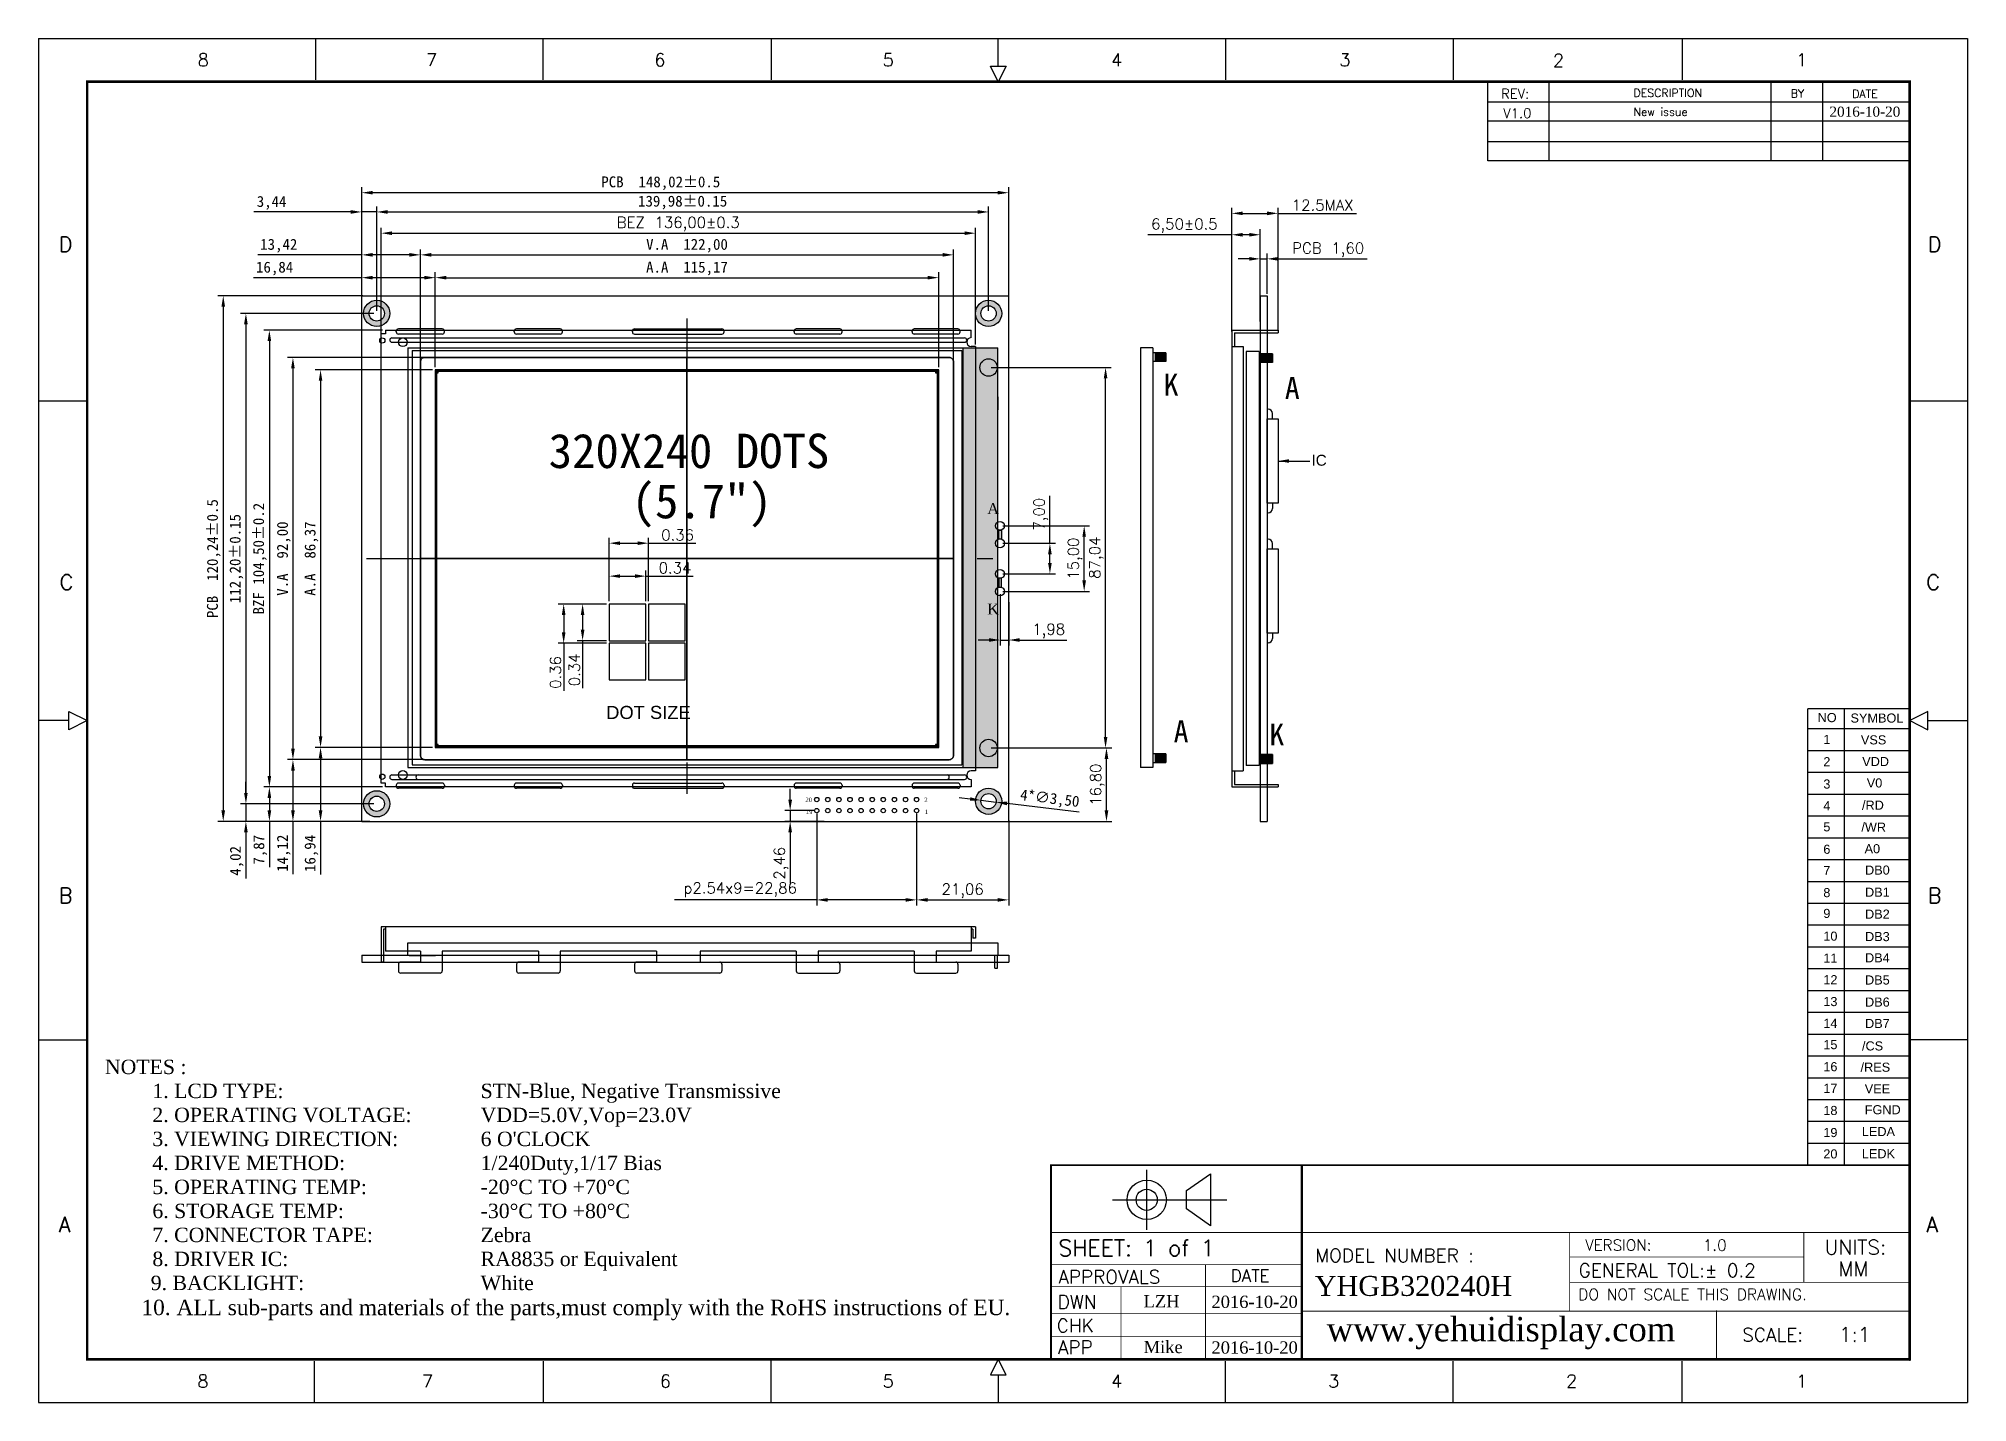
# Model space of a CAD drawing. Header units: millimetres. Extents: x 878 to 1320, y -78 to 234.
import ezdxf

# ---------------------------------------------------------------- set-up
doc = ezdxf.new("R2010")
doc.units = ezdxf.units.MM
doc.linetypes.add('CENTER', pattern=[50.8, 31.75, -6.35, 6.35, -6.35])
for name, color, linetype in [('CEN', 1, 'CENTER'), ('dim', 4, 'Continuous'), ('pxmodle', 80, 'Continuous'), ('SPEC', 2, 'Continuous')]:
    doc.layers.add(name, color=color, linetype=linetype)
doc.styles.add('romans', font='romans.shx', dxfattribs={"width": 0.8, "height": 0.715789})
doc.styles.get("Standard").update_dxf_attribs({"font": 'txt', "bigfont": 'gbcbig.shx'})
doc.styles.add('WMF-宋体0', font='')
doc.styles.add('样式 3', font='FSGB2312.ttf')
doc.styles.get('WMF-宋体0').set_extended_font_data('SimSun')
doc.dimstyles.new('ISO-25', dxfattribs={"dimtxt": 2.5, "dimasz": 2.5, "dimexe": 1.25, "dimexo": 0.625, "dimtad": 1, "dimzin": 1, "dimtxsty": 'Standard', "dimcen": 2.5, "dimadec": 0, "dimazin": 0, "dimtfac": 1, "dimtmove": 0, "dimatfit": 3, "dimfxl": 0, "dimarcsym": 0})

msp = doc.modelspace()

# ---------------------------------------------------------------- texts
at = {"style": 'romans'}
msp.add_text('VERSION:', height=2.523, dxfattribs=at).set_placement((1232.212, -43.138))
at = {"linetype": 'ByBlock', "insert": (1288.09, 218.585), "char_height": 2.30018, "width": 5.74746, "attachment_point": 1}
msp.add_mtext('{\\fTimes New Roman|b0|i0|c186|p18;2016-10-20}', dxfattribs=at)
at = {"attachment_point": 1}
for s, insert, char_height, width in [('{\\fSimSun|b0|i0|c134|p2;320X240 DOTS}', (995.066, 143.755), 7.8638, 175.06863), ('{\\fSimSun|b0|i0|c134|p2;(5.7")}', (1014.046, 132.26), 7.8638, 175.06863), ('{\\fTimes New Roman|b0|i0|c186|p18;A}', (1095.393, 127.856), 2.5, 3.28616), ('{\\fTimes New Roman|b0|i0|c186|p18;K}', (1095.393, 104.893), 2.5, 3.28616), ('{\\fTimes New Roman|b0|i0|c186|p18;20}', (1053.805, 60.491), 1, 1.39049), ('{\\fTimes New Roman|b0|i0|c186|p18;19}', (1053.887, 57.746), 1, 1.37181), ('{\\fTimes New Roman|b0|i0|c186|p18;2}', (1081.002, 60.491), 1, 1.39049), ('{\\fTimes New Roman|b0|i0|c186|p18;1}', (1081.085, 57.746), 1, 1.37181), ('{\\fTimes New Roman|b0|i0|c0|p18;NOTES :}', (893.541, 0.541), 3.29474, 89.01967), ('{\\fTimes New Roman|b0|i0|c0|p18;1. LCD TYPE: }', (904.4, -4.95), 3.29474, 89.01967), ('{\\fTimes New Roman|b0|i0|c0|p18;STN-Blue, Negative Transmissive}', (979.503, -4.95), 3.29474, 73.73337), ('{\\fTimes New Roman|b0|i0|c0|p18;2. OPERATING VOLTAGE: }', (904.4, -10.442), 3.29474, 62.45492), ('{\\fTimes New Roman|b0|i0|c0|p18;VDD=5.0V,Vop=23.0V}', (979.503, -10.442), 3.29474, 62.45492), ('{\\fTimes New Roman|b0|i0|c0|p18;3. VIEWING DIRECTION: }', (904.4, -15.933), 3.29474, 62.45492), ("{\\fTimes New Roman|b0|i0|c0|p18;6 O'CLOCK}", (979.503, -15.933), 3.29474, 62.45492), ('{\\fTimes New Roman|b0|i0|c0|p18;4. DRIVE METHOD:}', (904.4, -21.424), 3.29474, 62.45492), ('{\\fTimes New Roman|b0|i0|c0|p18;1/240Duty,1/17 Bias}', (979.503, -21.424), 3.29474, 62.45492), ('{\\fTimes New Roman|b0|i0|c0|p18;5. OPERATING TEMP: }', (904.4, -26.915), 3.29474, 62.45492), ('{\\fTimes New Roman|b0|i0|c0|p18;-20%%DC TO +70%%DC}', (979.503, -26.915), 3.29474, 62.45492), ('{\\fTimes New Roman|b0|i0|c0|p18;6. STORAGE TEMP: }', (904.4, -32.407), 3.29474, 62.45492), ('{\\fTimes New Roman|b0|i0|c0|p18;-30%%DC TO +80%%DC}', (979.503, -32.407), 3.29474, 62.45492), ('{\\fTimes New Roman|b0|i0|c0|p18;7. CONNECTOR TAPE: }', (904.4, -37.898), 3.29474, 62.45492), ('{\\fTimes New Roman|b0|i0|c0|p18;Zebra}', (979.503, -37.898), 3.29474, 62.45492), ('{\\fTimes New Roman|b0|i0|c0|p18;8. DRIVER IC: }', (904.4, -43.389), 3.29474, 62.45492), ('{\\fTimes New Roman|b0|i0|c0|p18;RA8835 or Equivalent}', (979.503, -43.389), 3.29474, 62.45492), ('{\\fTimes New Roman|b0|i0|c0|p18;9. BACKLIGHT: }', (904.025, -48.88), 3.29474, 97.71963), ('{\\fTimes New Roman|b0|i0|c0|p18;White}', (979.503, -48.88), 3.29474, 97.71963), ('{\\fTimes New Roman|b0|i0|c0|p18;\\H1.074x;10. ALL sub-parts and materials of the parts,must comply with the RoHS instructions of EU.\\P\\H0.9311x; }', (901.9, -54.371), 3.294736, 195.39723)]:
    msp.add_mtext(s, dxfattribs=dict(at, insert=insert, char_height=char_height, width=width))
at = {"color": 4, "attachment_point": 1}
for s, insert, char_height, width in [('{\\fArial|b0|i0|c0|p32;IC}', (1169.577, 138.932), 2.5, 8.86406), ('{\\fArial|b0|i0|c0|p32;DOT SIZE}', (1008.227, 81.485), 3, 30.77805)]:
    msp.add_mtext(s, dxfattribs=dict(at, insert=insert, char_height=char_height, width=width))
at = {"color": 7, "attachment_point": 1, "style": '样式 3'}
for s, insert, char_height, width in [('{\\fTimes New Roman|b0|i0|c186|p18;YH\\fTimes New Roman|b0|i0|c0|p18;GB320240\\fTimes New Roman|b0|i0|c186|p18;H}', (1170.338, -48.94), 4.56, 34.5444), ('{\\fTimes New Roman|b0|i0|c0|p18;LZH}', (1131.178, -53.33), 2.80217, 34.5444), ('{\\fTimes New Roman|b0|i0|c0|p18;201\\fTimes New Roman|b0|i0|c186|p18;6-10-20}', (1146.702, -53.449), 2.80217, 34.5444), ('{\\fTimes New Roman|b0|i0|c186|p18;www.yehuidisplay.com}', (1173.044, -58.322), 5.56182, 87.48422), ('{\\fTimes New Roman|b0|i0|c0|p18;Mike}', (1131.178, -63.79), 2.80217, 34.5444), ('{\\fTimes New Roman|b0|i0|c0|p18;201\\fTimes New Roman|b0|i0|c186|p18;6-10-20}', (1146.702, -63.909), 2.80217, 34.5444)]:
    msp.add_mtext(s, dxfattribs=dict(at, insert=insert, char_height=char_height, width=width))
at = {"style": 'romans'}
msp.add_attdef('1.0', (1259.146, -43.158), '1.0', height=2.5231, dxfattribs=at)
at = {"layer": 'pxmodle', "color": 7, "char_height": 2.07938, "attachment_point": 1}
for s, insert, width in [('{\\fArial|b0|i0|c0|p34;NO}', (1285.383, 79.844), 4.85419), ('{\\fArial|b0|i0|c0|p34;SYMBOL}', (1292.9, 79.741), 12.32675), ('{\\fArial|b0|i0|c0|p34;1}', (1286.682, 74.854), 4.85419), ('{\\fArial|b0|i0|c0|p34;VSS}', (1295.278, 74.75), 18.5758), ('{\\fArial|b0|i0|c0|p34;2}', (1286.682, 69.75), 4.85419), ('{\\fArial|b0|i0|c0|p34;VDD}', (1295.58, 69.788), 18.5758), ('{\\fArial|b0|i0|c0|p34;3}', (1286.682, 64.645), 4.85419), ('{\\fArial|b0|i0|c0|p34;V0}', (1296.619, 64.897), 18.5758), ('{\\fArial|b0|i0|c0|p34;4}', (1286.682, 59.69), 4.85419), ('{\\fArial|b0|i0|c0|p34;/RD}', (1295.526, 59.809), 18.5758), ('{\\fArial|b0|i0|c0|p34;5}', (1286.682, 54.851), 4.85419), ('{\\fArial|b0|i0|c0|p34;/WR}', (1295.384, 54.784), 18.5758), ('{\\fArial|b0|i0|c0|p34;6}', (1286.682, 49.723), 4.85419), ('{\\fArial|b0|i0|c0|p34;A0}', (1296.121, 49.848), 18.5758), ('{\\fArial|b0|i0|c0|p34;7}', (1286.682, 44.883), 4.85419), ('{\\fArial|b0|i0|c0|p34;DB0}', (1296.225, 44.962), 18.5758), ('{\\fArial|b0|i0|c0|p34;8}', (1286.682, 39.806), 4.85419), ('{\\fArial|b0|i0|c0|p34;DB1}', (1296.225, 39.898), 18.5758), ('{\\fArial|b0|i0|c0|p34;9}', (1286.682, 35.041), 4.85419), ('{\\fArial|b0|i0|c0|p34;DB2}', (1296.225, 34.884), 18.5758), ('{\\fArial|b0|i0|c0|p34;10}', (1286.682, 29.842), 4.85419), ('{\\fArial|b0|i0|c0|p34;DB3}', (1296.225, 29.743), 18.5758), ('{\\fArial|b0|i0|c0|p34;11}', (1286.682, 24.815), 4.85419), ('{\\fArial|b0|i0|c0|p34;DB4}', (1296.225, 24.896), 18.5758), ('{\\fArial|b0|i0|c0|p34;12}', (1286.682, 19.878), 4.85419), ('{\\fArial|b0|i0|c0|p34;DB5}', (1296.225, 19.817), 18.5758), ('{\\fArial|b0|i0|c0|p34;13}', (1286.682, 14.876), 4.85419), ('{\\fArial|b0|i0|c0|p34;DB6}', (1296.225, 14.765), 18.5758), ('{\\fArial|b0|i0|c0|p34;14}', (1286.682, 9.9), 4.85419), ('{\\fArial|b0|i0|c0|p34;DB7}', (1296.225, 9.868), 18.5758), ('{\\fArial|b0|i0|c0|p34;15}', (1286.682, 5.024), 4.85419), ('{\\fArial|b0|i0|c0|p34;/CS}', (1295.526, 4.73), 18.5758), ('{\\fArial|b0|i0|c0|p34;16}', (1286.682, -0.022), 4.85419), ('{\\fArial|b0|i0|c0|p34;/RES}', (1295.198, -0.138), 18.5758), ('{\\fArial|b0|i0|c0|p34;17}', (1286.682, -4.968), 4.85419), ('{\\fArial|b0|i0|c0|p34;VEE}', (1296.157, -5.081), 18.5758), ('{\\fArial|b0|i0|c0|p34;18}', (1286.682, -10.037), 4.85419), ('{\\fArial|b0|i0|c0|p34;FGND}', (1296.157, -9.868), 18.5758), ('{\\fArial|b0|i0|c0|p34;19}', (1286.682, -15.088), 4.85419), ('{\\fArial|b0|i0|c0|p34;LEDA}', (1295.489, -14.871), 18.5758), ('{\\fArial|b0|i0|c0|p34;20}', (1286.682, -19.972), 4.85419), ('{\\fArial|b0|i0|c0|p34;LEDK}', (1295.489, -19.93), 18.5758)]:
    msp.add_mtext(s, dxfattribs=dict(at, insert=insert, width=width))
at = {"layer": 'SPEC', "color": 0, "style": 'romans'}
for s, height, p in [('8', 2.949, (914.784, 227.808)), ('7', 2.949, (967.022, 227.808)), ('6', 2.949, (1019.261, 227.808)), ('5', 2.949, (1071.5, 227.808)), ('4', 2.949, (1123.738, 227.808)), ('3', 2.949, (1175.977, 227.808)), ('2', 2.946, (1224.823, 227.679)), ('1', 2.949, (1280.454, 227.808)), ('REV:', 2.2063, (1212.963, 220.435)), ('REV:', 2.2063, (1212.963, 220.435)), ('V1.0', 2.2063, (1213.46, 215.976)), ('D', 3.472, (883.006, 185.354)), ('D', 3.472, (1310.61, 185.354)), ('C', 3.472, (883.201, 108.045)), ('C', 3.472, (1310.249, 108.045)), ('B', 3.472, (883.006, 36.373)), ('B', 3.472, (1310.61, 36.373)), ('A', 3.472, (883.006, -38.902)), ('A', 3.472, (1310.28, -38.902)), ('SHEET: 1 of 1', 3.70804, (1111.669, -44.394)), ('MODEL NUMBER :', 3.09003, (1170.442, -45.796)), ('UNITS:', 3.3549, (1286.975, -44.063)), ('APPROVALS', 3.09, (1111.691, -50.695)), ('DATE', 2.7957, (1151.109, -50.273)), ('GENERAL TOL:%%P 0.2', 3.09003, (1230.71, -49.207)), ('MM', 3.3549, (1290.098, -49.003)), ('DO NOT SCALE THIS DRAWING.', 2.58046, (1230.615, -54.453)), ('DWN', 3.09, (1111.517, -56.44)), ('CHK', 3.09, (1111.31, -61.829)), ('SCALE:', 3.09, (1268.142, -63.949)), ('1:1', 3.3549, (1290.257, -64.022)), ('APP', 3.09, (1111.575, -66.82)), ('8', 2.949, (914.714, -74.476)), ('7', 2.949, (966.083, -74.476)), ('6', 2.949, (1020.507, -74.476)), ('5', 2.949, (1071.5, -74.476)), ('4', 2.949, (1123.738, -74.476)), ('3', 2.949, (1173.398, -74.476)), ('2', 2.949, (1227.822, -74.476)), ('1', 2.949, (1280.454, -74.476))]:
    msp.add_text(s, height=height, dxfattribs=at).set_placement(p)
at = {"layer": 'SPEC', "color": 7, "style": 'romans'}
for s, height, p in [('DESCRIPTION', 1.84216, (1243.244, 220.798)), ('BY', 1.8422, (1279.215, 220.687)), ('DATE', 1.8422, (1293.284, 220.594)), ('New issue', 1.8422, (1243.244, 216.457))]:
    msp.add_text(s, height=height, dxfattribs=at).set_placement(p)

# ---------------------------------------------------------------- blocks, each defined once
blk = doc.blocks.new('*D66')
at = {"color": 0, "lineweight": -2}
for p, q in [((1008.92, 105.41), (1008.92, 112.42)), ((1011.42, 111.17), (1014.81, 111.17)), ((1017.31, 105.41), (1017.31, 112.42)), ((1017.31, 111.17), (1028.14, 111.17))]:
    blk.add_line(p, q, dxfattribs=at)
at = {"color": 0}
for points in [[(1011.42, 111.59), (1011.42, 110.76), (1008.92, 111.17)], [(1014.81, 111.59), (1014.81, 110.76), (1017.31, 111.17)]]:
    blk.add_solid(points, dxfattribs=at)
at = {"layer": 'Defpoints', "color": 0}
for p in [(1017.31, 111.17), (1008.92, 104.78), (1017.31, 104.78)]:
    blk.add_point(p, dxfattribs=at)
at = {"color": 0, "insert": (1023.97, 113.05), "char_height": 2.5, "attachment_point": 5}
blk.add_mtext('0.34', dxfattribs=at)
blk = doc.blocks.new('*D67')
at = {"color": 0, "lineweight": -2}
for p, q in [((1008.92, 105.41), (1008.92, 119.96)), ((1017.9, 105.41), (1017.9, 119.96)), ((1011.42, 118.71), (1015.4, 118.71)), ((1017.9, 118.71), (1028.74, 118.71))]:
    blk.add_line(p, q, dxfattribs=at)
at = {"color": 0}
for points in [[(1011.42, 119.12), (1011.42, 118.29), (1008.92, 118.71)], [(1015.4, 119.12), (1015.4, 118.29), (1017.9, 118.71)]]:
    blk.add_solid(points, dxfattribs=at)
at = {"layer": 'Defpoints', "color": 0}
for p in [(1017.9, 118.71), (1008.92, 104.78), (1017.9, 104.78)]:
    blk.add_point(p, dxfattribs=at)
at = {"color": 0, "insert": (1024.57, 120.58), "char_height": 2.5, "attachment_point": 5}
blk.add_mtext('0.36', dxfattribs=at)
blk = doc.blocks.new('*D68')
at = {"color": 0, "lineweight": -2}
for p, q in [((1008.29, 104.78), (1001.58, 104.78)), ((1002.83, 102.28), (1002.83, 98.9)), ((1008.29, 96.4), (1001.58, 96.4)), ((1002.83, 96.4), (1002.83, 85.56))]:
    blk.add_line(p, q, dxfattribs=at)
at = {"color": 0}
for points in [[(1002.41, 102.28), (1003.24, 102.28), (1002.83, 104.78)], [(1002.41, 98.9), (1003.24, 98.9), (1002.83, 96.4)]]:
    blk.add_solid(points, dxfattribs=at)
at = {"layer": 'Defpoints', "color": 0}
for p in [(1008.92, 104.78), (1002.83, 96.4), (1008.92, 96.4)]:
    blk.add_point(p, dxfattribs=at)
at = {"color": 0, "insert": (1000.95, 89.73), "char_height": 2.5, "attachment_point": 5, "rotation": 90}
blk.add_mtext('0.34', dxfattribs=at)
blk = doc.blocks.new('*D69')
at = {"color": 0, "lineweight": -2}
for p, q in [((1008.29, 104.78), (997.25, 104.78)), ((998.5, 102.28), (998.5, 98.3)), ((1008.29, 95.8), (997.25, 95.8)), ((998.5, 95.8), (998.5, 84.96))]:
    blk.add_line(p, q, dxfattribs=at)
at = {"color": 0}
for points in [[(998.08, 102.28), (998.91, 102.28), (998.5, 104.78)], [(998.08, 98.3), (998.91, 98.3), (998.5, 95.8)]]:
    blk.add_solid(points, dxfattribs=at)
at = {"layer": 'Defpoints', "color": 0}
for p in [(1008.92, 104.78), (998.5, 95.8), (1008.92, 95.8)]:
    blk.add_point(p, dxfattribs=at)
at = {"color": 0, "insert": (996.62, 89.13), "char_height": 2.5, "attachment_point": 5, "rotation": 90}
blk.add_mtext('0.36', dxfattribs=at)
blk = doc.blocks.new('*D41')
at = {"color": 0, "lineweight": -2}
for p, q in [((952.29, 174.47), (952.29, 200.14)), ((1097.81, 198.89), (954.79, 198.89)), ((1100.31, 173.39), (1100.31, 200.14))]:
    blk.add_line(p, q, dxfattribs=at)
at = {"color": 0}
for points in [[(954.79, 199.31), (954.79, 198.48), (952.29, 198.89)], [(1097.81, 199.31), (1097.81, 198.48), (1100.31, 198.89)]]:
    blk.add_solid(points, dxfattribs=at)
at = {"layer": 'Defpoints', "color": 0}
for p in [(952.29, 198.89), (952.29, 173.84), (1100.31, 172.76)]:
    blk.add_point(p, dxfattribs=at)
at = {"color": 0, "insert": (1020.71, 201.05), "char_height": 2.5, "attachment_point": 5}
blk.add_mtext('{\\fSimSun|b0|i0|c134|p2;PCB  148,02%%P0.\\fSimSun|b0|i0|c0|p2;5}', dxfattribs=at)
blk = doc.blocks.new('*D42')
at = {"color": 0, "lineweight": -2}
for p, q in [((955.73, 171.9), (955.73, 195.74)), ((958.23, 194.49), (1093.21, 194.49)), ((1095.71, 171.9), (1095.71, 195.74))]:
    blk.add_line(p, q, dxfattribs=at)
at = {"color": 0}
for points in [[(958.23, 194.91), (958.23, 194.07), (955.73, 194.49)], [(1093.21, 194.91), (1093.21, 194.07), (1095.71, 194.49)]]:
    blk.add_solid(points, dxfattribs=at)
at = {"layer": 'Defpoints', "color": 0}
for p in [(1095.71, 194.49), (955.73, 171.28), (1095.71, 171.28)]:
    blk.add_point(p, dxfattribs=at)
at = {"color": 0, "insert": (1025.72, 196.64), "char_height": 2.5, "attachment_point": 5}
blk.add_mtext('{\\fSimSun|b0|i0|c134|p2;139,98%%P0.\\fSimSun|b0|i0|c0|p2;15}', dxfattribs=at)
blk = doc.blocks.new('*D43')
at = {"color": 0, "lineweight": -2}
for p, q in [((965.71, 160.3), (965.71, 185.92)), ((1087.71, 160.3), (1087.71, 185.92)), ((968.21, 184.67), (1085.21, 184.67))]:
    blk.add_line(p, q, dxfattribs=at)
at = {"color": 0}
for points in [[(968.21, 185.09), (968.21, 184.26), (965.71, 184.67)], [(1085.21, 185.09), (1085.21, 184.26), (1087.71, 184.67)]]:
    blk.add_solid(points, dxfattribs=at)
at = {"layer": 'Defpoints', "color": 0}
for p in [(1087.71, 184.67), (965.71, 159.68), (1087.71, 159.68)]:
    blk.add_point(p, dxfattribs=at)
at = {"color": 0, "insert": (1026.71, 186.76), "char_height": 2.5, "attachment_point": 5}
blk.add_mtext('{\\fSimSun|b0|i0|c134|p2;V.A  122,00}', dxfattribs=at)
blk = doc.blocks.new('*D44')
at = {"color": 0, "lineweight": -2}
for p, q in [((969.12, 158.99), (969.12, 180.7)), ((971.62, 179.45), (1081.79, 179.45)), ((1084.29, 158.99), (1084.29, 180.7))]:
    blk.add_line(p, q, dxfattribs=at)
at = {"color": 0}
for points in [[(971.62, 179.87), (971.62, 179.04), (969.12, 179.45)], [(1081.79, 179.87), (1081.79, 179.04), (1084.29, 179.45)]]:
    blk.add_solid(points, dxfattribs=at)
at = {"layer": 'Defpoints', "color": 0}
for p in [(1084.29, 179.45), (969.12, 158.36), (1084.29, 158.36)]:
    blk.add_point(p, dxfattribs=at)
at = {"color": 0, "insert": (1026.71, 181.54), "char_height": 2.5, "attachment_point": 5}
blk.add_mtext('{\\fSimSun|b0|i0|c134|p2;A.A  115,17}', dxfattribs=at)
blk = doc.blocks.new('*D45')
at = {"color": 0, "lineweight": -2}
for p, q in [((952.53, 175.3), (919.36, 175.3)), ((920.61, 172.8), (920.61, 57.56)), ((952.84, 55.06), (919.36, 55.06))]:
    blk.add_line(p, q, dxfattribs=at)
at = {"color": 0}
for points in [[(920.2, 172.8), (921.03, 172.8), (920.61, 175.3)], [(920.2, 57.56), (921.03, 57.56), (920.61, 55.06)]]:
    blk.add_solid(points, dxfattribs=at)
at = {"layer": 'Defpoints', "color": 0}
for p in [(953.16, 175.3), (920.61, 55.06), (953.47, 55.06)]:
    blk.add_point(p, dxfattribs=at)
at = {"color": 0, "insert": (918.46, 115.18), "char_height": 2.5, "attachment_point": 5, "rotation": 90}
blk.add_mtext('{\\fSimSun|b0|i0|c134|p2;PCB  120,24%%P0.\\fSimSun|b0|i0|c0|p2;5}', dxfattribs=at)
blk = doc.blocks.new('*D46')
at = {"color": 0, "lineweight": -2}
for p, q in [((955.1, 171.28), (924.55, 171.28)), ((925.8, 168.78), (925.8, 61.58)), ((955.1, 59.08), (924.55, 59.08))]:
    blk.add_line(p, q, dxfattribs=at)
at = {"color": 0}
for points in [[(925.38, 168.78), (926.21, 168.78), (925.8, 171.28)], [(925.38, 61.58), (926.21, 61.58), (925.8, 59.08)]]:
    blk.add_solid(points, dxfattribs=at)
at = {"layer": 'Defpoints', "color": 0}
for p in [(955.73, 171.28), (925.8, 59.08), (955.73, 59.08)]:
    blk.add_point(p, dxfattribs=at)
at = {"color": 0, "insert": (923.64, 115.18), "char_height": 2.5, "attachment_point": 5, "rotation": 90}
blk.add_mtext('{\\fSimSun|b0|i0|c134|p2;112,20%%P0.\\fSimSun|b0|i0|c0|p2;15}', dxfattribs=at)
blk = doc.blocks.new('*D47')
at = {"color": 0, "lineweight": -2}
for p, q in [((957.08, 167.43), (929.92, 167.43)), ((931.17, 164.93), (931.17, 65.43)), ((957.08, 62.93), (929.92, 62.93))]:
    blk.add_line(p, q, dxfattribs=at)
at = {"color": 0}
for points in [[(930.75, 164.93), (931.58, 164.93), (931.17, 167.43)], [(930.75, 65.43), (931.58, 65.43), (931.17, 62.93)]]:
    blk.add_solid(points, dxfattribs=at)
at = {"layer": 'Defpoints', "color": 0}
for p in [(957.71, 167.43), (931.17, 62.93), (957.71, 62.93)]:
    blk.add_point(p, dxfattribs=at)
at = {"color": 0, "insert": (929.01, 115.18), "char_height": 2.5, "attachment_point": 5, "rotation": 90}
blk.add_mtext('{\\fSimSun|b0|i0|c0|p2;BZF \\fSimSun|b0|i0|c134|p2;104,50%%P0.\\fSimSun|b0|i0|c0|p2;2}', dxfattribs=at)
blk = doc.blocks.new('*D48')
at = {"color": 0, "lineweight": -2}
for p, q in [((966.58, 161.18), (935.31, 161.18)), ((936.56, 158.68), (936.56, 71.68)), ((966.58, 69.18), (935.31, 69.18))]:
    blk.add_line(p, q, dxfattribs=at)
at = {"color": 0}
for points in [[(936.14, 158.68), (936.97, 158.68), (936.56, 161.18)], [(936.14, 71.68), (936.97, 71.68), (936.56, 69.18)]]:
    blk.add_solid(points, dxfattribs=at)
at = {"layer": 'Defpoints', "color": 0}
for p in [(967.21, 161.18), (936.56, 69.18), (967.21, 69.18)]:
    blk.add_point(p, dxfattribs=at)
at = {"color": 0, "insert": (934.47, 115.18), "char_height": 2.5, "attachment_point": 5, "rotation": 90}
blk.add_mtext('{\\fSimSun|b0|i0|c134|p2;V.A  92,00}', dxfattribs=at)
blk = doc.blocks.new('*D49')
at = {"color": 0, "lineweight": -2}
for p, q in [((968.5, 158.36), (941.63, 158.36)), ((942.88, 155.86), (942.88, 74.49)), ((968.5, 71.99), (941.63, 71.99))]:
    blk.add_line(p, q, dxfattribs=at)
at = {"color": 0}
for points in [[(942.46, 155.86), (943.29, 155.86), (942.88, 158.36)], [(942.46, 74.49), (943.29, 74.49), (942.88, 71.99)]]:
    blk.add_solid(points, dxfattribs=at)
at = {"layer": 'Defpoints', "color": 0}
for p in [(969.12, 158.36), (942.88, 71.99), (969.12, 71.99)]:
    blk.add_point(p, dxfattribs=at)
at = {"color": 0, "insert": (940.79, 115.18), "char_height": 2.5, "attachment_point": 5, "rotation": 90}
blk.add_mtext('{\\fSimSun|b0|i0|c134|p2;A.A  86,37}', dxfattribs=at)
blk = doc.blocks.new('*D50')
at = {"color": 0, "lineweight": -2}
for p, q in [((957.08, 62.93), (929.92, 62.93)), ((931.17, 60.43), (931.17, 57.56)), ((952.84, 55.06), (929.92, 55.06)), ((931.17, 55.06), (931.17, 44.59))]:
    blk.add_line(p, q, dxfattribs=at)
at = {"color": 0}
for points in [[(930.75, 60.43), (931.58, 60.43), (931.17, 62.93)], [(930.75, 57.56), (931.58, 57.56), (931.17, 55.06)]]:
    blk.add_solid(points, dxfattribs=at)
at = {"layer": 'Defpoints', "color": 0}
for p in [(957.71, 62.93), (931.17, 55.06), (953.47, 55.06)]:
    blk.add_point(p, dxfattribs=at)
at = {"color": 0, "insert": (929.08, 48.57), "char_height": 2.5, "attachment_point": 5, "rotation": 90}
blk.add_mtext('{\\fSimSun|b0|i0|c134|p2;7,87}', dxfattribs=at)
blk = doc.blocks.new('*D51')
at = {"color": 0, "lineweight": -2}
for p, q in [((966.58, 69.18), (935.31, 69.18)), ((936.56, 66.68), (936.56, 57.56)), ((953.43, 55.06), (935.31, 55.06)), ((936.56, 55.06), (936.56, 43))]:
    blk.add_line(p, q, dxfattribs=at)
at = {"color": 0}
for points in [[(936.14, 66.68), (936.97, 66.68), (936.56, 69.18)], [(936.14, 57.56), (936.97, 57.56), (936.56, 55.06)]]:
    blk.add_solid(points, dxfattribs=at)
at = {"layer": 'Defpoints', "color": 0}
for p in [(967.21, 69.18), (936.56, 55.06), (954.05, 55.06)]:
    blk.add_point(p, dxfattribs=at)
at = {"color": 0, "insert": (934.47, 47.78), "char_height": 2.5, "attachment_point": 5, "rotation": 90}
blk.add_mtext('{\\fSimSun|b0|i0|c134|p2;14,12}', dxfattribs=at)
blk = doc.blocks.new('*D52')
at = {"color": 0, "lineweight": -2}
for p, q in [((968.5, 71.99), (941.63, 71.99)), ((942.88, 69.49), (942.88, 57.56)), ((954.14, 55.06), (941.63, 55.06)), ((942.88, 55.06), (942.88, 42.9))]:
    blk.add_line(p, q, dxfattribs=at)
at = {"color": 0}
for points in [[(942.46, 69.49), (943.29, 69.49), (942.88, 71.99)], [(942.46, 57.56), (943.29, 57.56), (942.88, 55.06)]]:
    blk.add_solid(points, dxfattribs=at)
at = {"layer": 'Defpoints', "color": 0}
for p in [(969.12, 71.99), (942.88, 55.06), (954.77, 55.06)]:
    blk.add_point(p, dxfattribs=at)
at = {"color": 0, "insert": (940.79, 47.73), "char_height": 2.5, "attachment_point": 5, "rotation": 90}
blk.add_mtext('{\\fSimSun|b0|i0|c134|p2;16,94}', dxfattribs=at)
blk = doc.blocks.new('*D53')
at = {"color": 0, "lineweight": -2}
for p, q in [((925.8, 61.58), (925.8, 64.08)), ((955.1, 59.08), (924.55, 59.08)), ((925.8, 59.08), (925.8, 55.06)), ((952.84, 55.06), (924.55, 55.06)), ((925.8, 52.56), (925.8, 42.01))]:
    blk.add_line(p, q, dxfattribs=at)
at = {"color": 0}
for points in [[(925.38, 61.58), (926.21, 61.58), (925.8, 59.08)], [(925.38, 52.56), (926.21, 52.56), (925.8, 55.06)]]:
    blk.add_solid(points, dxfattribs=at)
at = {"layer": 'Defpoints', "color": 0}
for p in [(955.73, 59.08), (925.8, 55.06), (953.47, 55.06)]:
    blk.add_point(p, dxfattribs=at)
at = {"color": 0, "insert": (923.71, 46.03), "char_height": 2.5, "attachment_point": 5, "rotation": 90}
blk.add_mtext('{\\fSimSun|b0|i0|c134|p2;4,02}', dxfattribs=at)
blk = doc.blocks.new('*D54')
at = {"color": 0, "lineweight": -2}
for p, q in [((949.79, 194.49), (927.65, 194.49)), ((952.29, 175.41), (952.29, 195.74)), ((955.73, 194.49), (952.29, 194.49)), ((955.73, 171.9), (955.73, 195.74)), ((958.23, 194.49), (960.73, 194.49))]:
    blk.add_line(p, q, dxfattribs=at)
at = {"color": 0}
for points in [[(949.79, 194.91), (949.79, 194.07), (952.29, 194.49)], [(958.23, 194.91), (958.23, 194.07), (955.73, 194.49)]]:
    blk.add_solid(points, dxfattribs=at)
at = {"layer": 'Defpoints', "color": 0}
for p in [(952.29, 194.49), (952.29, 174.78), (955.73, 171.28)]:
    blk.add_point(p, dxfattribs=at)
at = {"color": 0, "insert": (931.68, 196.57), "char_height": 2.5, "attachment_point": 5}
blk.add_mtext('{\\fSimSun|b0|i0|c134|p2;3,44}', dxfattribs=at)
blk = doc.blocks.new('*D55')
at = {"color": 0, "lineweight": -2}
for p, q in [((952.29, 174.94), (952.29, 185.92)), ((965.71, 160.3), (965.71, 185.92)), ((952.29, 184.67), (928.54, 184.67)), ((963.21, 184.67), (954.79, 184.67))]:
    blk.add_line(p, q, dxfattribs=at)
at = {"color": 0}
for points in [[(954.79, 185.09), (954.79, 184.26), (952.29, 184.67)], [(963.21, 185.09), (963.21, 184.26), (965.71, 184.67)]]:
    blk.add_solid(points, dxfattribs=at)
at = {"layer": 'Defpoints', "color": 0}
for p in [(952.29, 184.67), (952.29, 174.31), (965.71, 159.68)]:
    blk.add_point(p, dxfattribs=at)
at = {"color": 0, "insert": (933.32, 186.76), "char_height": 2.5, "attachment_point": 5}
blk.add_mtext('{\\fSimSun|b0|i0|c134|p2;13,42}', dxfattribs=at)
blk = doc.blocks.new('*D56')
at = {"color": 0, "lineweight": -2}
for p, q in [((952.29, 179.45), (927.54, 179.45)), ((952.29, 173.98), (952.29, 180.7)), ((966.62, 179.45), (954.79, 179.45)), ((969.12, 158.99), (969.12, 180.7))]:
    blk.add_line(p, q, dxfattribs=at)
at = {"color": 0}
for points in [[(954.79, 179.87), (954.79, 179.04), (952.29, 179.45)], [(966.62, 179.87), (966.62, 179.04), (969.12, 179.45)]]:
    blk.add_solid(points, dxfattribs=at)
at = {"layer": 'Defpoints', "color": 0}
for p in [(952.29, 179.45), (952.29, 173.36), (969.12, 158.36)]:
    blk.add_point(p, dxfattribs=at)
at = {"color": 0, "insert": (932.37, 181.54), "char_height": 2.5, "attachment_point": 5}
blk.add_mtext('{\\fSimSun|b0|i0|c134|p2;16,84}', dxfattribs=at)
blk = doc.blocks.new('*D62')
at = {"color": 0, "lineweight": -2}
for p, q in [((1091.49, 60.18), (1089.01, 60.48)), ((1093.97, 59.88), (1097.44, 59.46)), ((1116.47, 57.15), (1099.93, 59.16))]:
    blk.add_line(p, q, dxfattribs=at)
at = {"color": 0}
for points in [[(1091.54, 60.59), (1091.44, 59.76), (1093.97, 59.88)], [(1099.98, 59.57), (1099.88, 58.74), (1097.44, 59.46)]]:
    blk.add_solid(points, dxfattribs=at)
at = {"layer": 'Defpoints', "color": 0}
for p in [(1093.97, 59.88), (1097.44, 59.46)]:
    blk.add_point(p, dxfattribs=at)
at = {"color": 0, "insert": (1109.69, 60.07), "char_height": 2.5, "attachment_point": 5, "rotation": 353.0913}
blk.add_mtext('{\\fSimSun|b0|i0|c134|p2;4*∅3,50}', dxfattribs=at)
blk = doc.blocks.new('*D63')
at = {"color": 0, "lineweight": -2}
for p, q in [((1056.39, 56.89), (1056.39, 35.85)), ((1079.25, 56.89), (1079.25, 35.85)), ((1056.39, 37.1), (1023.89, 37.1)), ((1076.75, 37.1), (1058.89, 37.1))]:
    blk.add_line(p, q, dxfattribs=at)
at = {"color": 0}
for points in [[(1058.89, 37.51), (1058.89, 36.68), (1056.39, 37.1)], [(1076.75, 37.51), (1076.75, 36.68), (1079.25, 37.1)]]:
    blk.add_solid(points, dxfattribs=at)
at = {"layer": 'Defpoints', "color": 0}
for p in [(1056.39, 57.52), (1079.25, 57.52), (1056.39, 37.1)]:
    blk.add_point(p, dxfattribs=at)
at = {"color": 0, "insert": (1038.89, 39.39), "char_height": 2.5, "attachment_point": 5}
blk.add_mtext('p2.54x9=22,86', dxfattribs=at)
blk = doc.blocks.new('*D64')
at = {"color": 0, "lineweight": -2}
for p, q in [((1079.25, 56.89), (1079.25, 35.85)), ((1100.31, 55.26), (1100.31, 35.85)), ((1081.75, 37.1), (1097.81, 37.1))]:
    blk.add_line(p, q, dxfattribs=at)
at = {"color": 0}
for points in [[(1081.75, 37.51), (1081.75, 36.68), (1079.25, 37.1)], [(1097.81, 37.51), (1097.81, 36.68), (1100.31, 37.1)]]:
    blk.add_solid(points, dxfattribs=at)
at = {"layer": 'Defpoints', "color": 0}
for p in [(1079.25, 57.52), (1100.31, 55.88), (1100.31, 37.1)]:
    blk.add_point(p, dxfattribs=at)
at = {"color": 0, "insert": (1089.78, 39.18), "char_height": 2.5, "attachment_point": 5}
blk.add_mtext('21,06', dxfattribs=at)
blk = doc.blocks.new('*D65')
at = {"color": 0, "lineweight": -2}
for p, q in [((1050.32, 60.02), (1050.32, 62.52)), ((1055.76, 57.52), (1049.07, 57.52)), ((1050.32, 57.52), (1050.32, 55.06)), ((1058.1, 55.06), (1049.07, 55.06)), ((1050.32, 52.56), (1050.32, 40.89))]:
    blk.add_line(p, q, dxfattribs=at)
at = {"color": 0}
for points in [[(1049.9, 60.02), (1050.74, 60.02), (1050.32, 57.52)], [(1049.9, 52.56), (1050.74, 52.56), (1050.32, 55.06)]]:
    blk.add_solid(points, dxfattribs=at)
at = {"layer": 'Defpoints', "color": 0}
for p in [(1056.39, 57.52), (1050.32, 55.06), (1058.72, 55.06)]:
    blk.add_point(p, dxfattribs=at)
at = {"color": 0, "insert": (1048.24, 45.47), "char_height": 2.5, "attachment_point": 5, "rotation": 90}
blk.add_mtext('2,46', dxfattribs=at)
blk = doc.blocks.new('*D57')
at = {"color": 0, "lineweight": -2}
for p, q in [((1109.74, 118.68), (1109.74, 129.51)), ((1098.95, 118.68), (1110.99, 118.68)), ((1109.74, 114.18), (1109.74, 116.18)), ((1098.95, 111.68), (1110.99, 111.68))]:
    blk.add_line(p, q, dxfattribs=at)
at = {"color": 0}
for points in [[(1109.32, 116.18), (1110.15, 116.18), (1109.74, 118.68)], [(1109.32, 114.18), (1110.15, 114.18), (1109.74, 111.68)]]:
    blk.add_solid(points, dxfattribs=at)
at = {"layer": 'Defpoints', "color": 0}
for p in [(1098.33, 118.68), (1109.74, 118.68), (1098.33, 111.68)]:
    blk.add_point(p, dxfattribs=at)
at = {"color": 0, "insert": (1107.65, 125.34), "char_height": 2.5, "attachment_point": 5, "rotation": 90}
blk.add_mtext('7,00', dxfattribs=at)
blk = doc.blocks.new('*D58')
at = {"color": 0, "lineweight": -2}
for p, q in [((1098.95, 122.68), (1118.83, 122.68)), ((1117.58, 110.18), (1117.58, 120.18)), ((1098.95, 107.68), (1118.83, 107.68))]:
    blk.add_line(p, q, dxfattribs=at)
at = {"color": 0}
for points in [[(1117.16, 120.18), (1117.99, 120.18), (1117.58, 122.68)], [(1117.16, 110.18), (1117.99, 110.18), (1117.58, 107.68)]]:
    blk.add_solid(points, dxfattribs=at)
at = {"layer": 'Defpoints', "color": 0}
for p in [(1098.33, 122.68), (1117.58, 122.68), (1098.33, 107.68)]:
    blk.add_point(p, dxfattribs=at)
at = {"color": 0, "insert": (1115.49, 115.18), "char_height": 2.5, "attachment_point": 5, "rotation": 90}
blk.add_mtext('15,00', dxfattribs=at)
blk = doc.blocks.new('*D59')
at = {"color": 0, "lineweight": -2}
for p, q in [((1096.33, 71.86), (1123.93, 71.86)), ((1122.68, 57.56), (1122.68, 69.36)), ((1098.42, 55.06), (1123.93, 55.06))]:
    blk.add_line(p, q, dxfattribs=at)
at = {"color": 0}
for points in [[(1122.26, 69.36), (1123.1, 69.36), (1122.68, 71.86)], [(1122.26, 57.56), (1123.1, 57.56), (1122.68, 55.06)]]:
    blk.add_solid(points, dxfattribs=at)
at = {"layer": 'Defpoints', "color": 0}
for p in [(1095.71, 71.86), (1122.68, 71.86), (1097.79, 55.06)]:
    blk.add_point(p, dxfattribs=at)
at = {"color": 0, "insert": (1120.6, 63.46), "char_height": 2.5, "attachment_point": 5, "rotation": 90}
blk.add_mtext('16,80', dxfattribs=at)
blk = doc.blocks.new('*D60')
at = {"color": 0, "lineweight": -2}
for p, q in [((1096.33, 158.9), (1123.72, 158.9)), ((1122.47, 74.36), (1122.47, 156.4)), ((1096.33, 71.86), (1123.72, 71.86))]:
    blk.add_line(p, q, dxfattribs=at)
at = {"color": 0}
for points in [[(1122.06, 156.4), (1122.89, 156.4), (1122.47, 158.9)], [(1122.06, 74.36), (1122.89, 74.36), (1122.47, 71.86)]]:
    blk.add_solid(points, dxfattribs=at)
at = {"layer": 'Defpoints', "color": 0}
for p in [(1095.71, 158.9), (1122.47, 158.9), (1095.71, 71.86)]:
    blk.add_point(p, dxfattribs=at)
at = {"color": 0, "insert": (1120.39, 115.38), "char_height": 2.5, "attachment_point": 5, "rotation": 90}
blk.add_mtext('87,04', dxfattribs=at)
blk = doc.blocks.new('*D61')
at = {"color": 0, "lineweight": -2}
for p, q in [((1098.33, 107.05), (1098.33, 95.3)), ((1100.31, 105.24), (1100.31, 95.3)), ((1095.83, 96.55), (1093.33, 96.55)), ((1098.33, 96.55), (1100.31, 96.55)), ((1102.81, 96.55), (1113.64, 96.55))]:
    blk.add_line(p, q, dxfattribs=at)
at = {"color": 0}
for points in [[(1095.83, 96.97), (1095.83, 96.14), (1098.33, 96.55)], [(1102.81, 96.97), (1102.81, 96.14), (1100.31, 96.55)]]:
    blk.add_solid(points, dxfattribs=at)
at = {"layer": 'Defpoints', "color": 0}
for p in [(1098.33, 107.68), (1100.31, 105.87), (1100.31, 96.55)]:
    blk.add_point(p, dxfattribs=at)
at = {"color": 0, "insert": (1109.47, 98.64), "char_height": 2.5, "attachment_point": 5}
blk.add_mtext('1,98', dxfattribs=at)
blk = doc.blocks.new('1313123')
at = {"color": 5}
for p, q in [((1946.22, 167.43), (1946.22, 62.93)), ((1946.22, 167.43), (1956.82, 167.43)), ((1946.22, 163.73), (1948.82, 163.73)), ((1946.82, 166.83), (1946.82, 163.73)), ((1946.82, 166.83), (1956.82, 166.83)), ((1948.82, 163.73), (1948.82, 66.63)), ((1954.32, 167.43), (1954.32, 166.83)), ((1956.82, 167.43), (1956.82, 166.83)), ((1946.22, 66.63), (1948.82, 66.63)), ((1946.82, 66.63), (1946.82, 63.53)), ((1946.22, 62.93), (1956.82, 62.93)), ((1946.82, 63.53), (1956.82, 63.53)), ((1956.82, 63.53), (1956.82, 62.93))]:
    blk.add_line(p, q, dxfattribs=at)
blk = doc.blocks.new('21312313')
at = {"linetype": 'ByBlock', "lineweight": -2}
for points in [[(2273.44, 135.47), (2275.94, 135.47), (2275.94, 137.47), (2273.44, 137.47)], [(2275.94, 45.77), (2273.44, 45.77), (2273.44, 43.77), (2275.94, 43.77)]]:
    blk.add_hatch(color=1, dxfattribs=at).paths.add_polyline_path(points)
for p, q in [((2272.94, 137.97), (2269.94, 137.97)), ((2269.94, 137.97), (2269.94, 43.27)), ((2272.94, 137.97), (2272.94, 43.27)), ((2275.94, 137.47), (2272.94, 137.47)), ((2273.44, 137.47), (2273.44, 135.47)), ((2275.94, 137.47), (2275.94, 135.47)), ((2275.94, 135.47), (2272.94, 135.47)), ((2275.94, 45.77), (2272.94, 45.77)), ((2273.44, 45.77), (2273.44, 43.77)), ((2275.94, 45.77), (2275.94, 43.77)), ((2272.94, 43.27), (2269.94, 43.27)), ((2272.94, 43.77), (2275.94, 43.77))]:
    blk.add_line(p, q, dxfattribs=at)
at = {"color": 6, "linetype": 'ByBlock', "lineweight": -2, "insert": (2275.26, 52.88), "char_height": 5, "width": 7.0734, "attachment_point": 1, "style": 'WMF-宋体0'}
blk.add_mtext('K', dxfattribs=at)
at = {"layer": 'CEN', "color": 6, "linetype": 'ByBlock', "lineweight": -2, "insert": (2278.79, 132.13), "char_height": 5, "width": 7.0734, "attachment_point": 1, "style": 'WMF-宋体0'}
blk.add_mtext('A', dxfattribs=at)
blk = doc.blocks.new('3123123123')
at = {"linetype": 'ByBlock', "lineweight": -2}
h = blk.add_hatch(dxfattribs=at)
h.set_pattern_fill('AR-CONC', color=6, scale=0.02, style=0)
h.set_pattern_definition([(50, (702.0058, -213.4754), (3.6436934, -0.3187817), [0.381, -4.191]), (355, (702.006, -213.4754), (-0.7048565, 3.821133), [0.3048, -3.3528]), (100.451, (702.3095, -213.502), (2.93885, 3.502334), [0.3238, -3.5618]), (46.1842, (702.006, -212.4594), (5.421581, -0.840847), [0.5715, -6.2865]), (96.6356, (702.4576, -212.5295), (4.748085, 4.948511), [0.4857, -5.3427]), (351.184, (702.006, -212.4594), (4.748092, 4.948502), [0.4572, -5.0292]), (21, (702.5138, -212.7134), (3.0322976, -2.0453104), [0.381, -4.191]), (326, (702.514, -212.7134), (1.236041, 3.683759), [0.3048, -3.3528]), (71.4514, (702.7665, -212.884), (4.26833, 1.638457), [0.3238, -3.5618]), (37.5, (702.0058, -213.4754), (0.0617721, 1.6911008), [0, -3.31216, 0, -3.4036, 0, -3.3655]), (7.5, (702.0058, -213.4754), (1.3363933, 2.0036115), [0, -1.94056, 0, -3.23596, 0, -1.2827]), (327.5, (700.873, -213.4754), (2.7118119, -0.1145749), [0, -1.27, 0, -3.9624, 0, -5.2578]), (317.5, (700.365, -213.4754), (2.9625836, 0.5085298), [0, -1.651, 0, -2.63144, 0, -3.7338])])
h.paths.add_polyline_path([(2273.38, 145.56), (2265.38, 145.56), (2265.38, 49.56), (2273.38, 49.56)])
for points in [[(2309.36, 142.41), (2311.86, 142.41), (2311.86, 144.41), (2309.36, 144.41)], [(2311.86, 52.71), (2309.36, 52.71), (2309.36, 50.71), (2311.86, 50.71)]]:
    blk.add_hatch(color=1, dxfattribs=at).paths.add_polyline_path(points)
at = {"color": 1, "linetype": 'CENTER', "lineweight": -2}
for p, q in [((2202.28, 152.31), (2202.28, 43.52)), ((2128.99, 97.35), (2272.26, 97.35))]:
    blk.add_line(p, q, dxfattribs=at)
at = {"linetype": 'ByBlock', "lineweight": -2}
for p, q in [((2138.38, 145.56), (2138.38, 49.56)), ((2138.38, 145.56), (2273.38, 145.56)), ((2265.38, 145.56), (2265.38, 49.56)), ((2273.38, 49.56), (2273.38, 145.56)), ((2308.86, 145.56), (2306.06, 145.56)), ((2306.06, 145.56), (2306.06, 49.56)), ((2308.86, 145.56), (2308.86, 49.56)), ((2311.86, 144.41), (2308.86, 144.41)), ((2311.86, 142.41), (2308.86, 142.41)), ((2309.36, 144.41), (2309.36, 142.41)), ((2311.86, 144.41), (2311.86, 142.41)), ((2138.38, 49.56), (2273.38, 49.56)), ((2308.86, 49.56), (2306.06, 49.56)), ((2311.86, 52.71), (2308.86, 52.71)), ((2308.86, 50.71), (2311.86, 50.71)), ((2309.36, 52.71), (2309.36, 50.71)), ((2311.86, 52.71), (2311.86, 50.71)), ((2138.38, 6.64), (2138.38, 9.44)), ((2138.38, 9.44), (2273.38, 9.44)), ((2273.38, 9.44), (2273.38, 6.64)), ((2138.38, 6.64), (2273.38, 6.64)), ((2138.72, 6.64), (2138.72, 6.54)), ((2138.72, 6.54), (2144.72, 6.54)), ((2144.72, 6.54), (2144.72, 6.64)), ((2272.68, 3.64), (2272.68, 6.64)), ((2273.28, 3.64), (2273.28, 6.64)), ((2272.68, 3.64), (2273.28, 3.64))]:
    blk.add_line(p, q, dxfattribs=at)
at = {"color": 2, "linetype": 'ByBlock', "lineweight": -2}
for p, q in [((2139.38, 144.96), (2139.38, 50.16)), ((2139.38, 144.96), (2265.18, 144.96)), ((2265.18, 144.96), (2265.18, 50.16)), ((2139.38, 50.16), (2265.18, 50.16))]:
    blk.add_line(p, q, dxfattribs=at)
at = {"layer": 'dim', "color": 3, "linetype": 'ByBlock', "lineweight": -2}
for p, q in [((2273.38, 134.37), (2273.38, 131.37)), ((2273.38, 60.75), (2273.38, 63.75))]:
    blk.add_line(p, q, dxfattribs=at)
at = {"color": 1, "linetype": 'ByBlock', "lineweight": -2, "insert": (2311.32, 139.66), "char_height": 5, "width": 7.0734, "attachment_point": 1, "style": 'WMF-宋体0'}
blk.add_mtext('K', dxfattribs=at)
at = {"layer": 'CEN', "color": 1, "linetype": 'ByBlock', "lineweight": -2, "insert": (2313.62, 60.32), "char_height": 5, "width": 7.0734, "attachment_point": 1, "style": 'WMF-宋体0'}
blk.add_mtext('A', dxfattribs=at)
blk = doc.blocks.new('*D168')
at = {"color": 0, "lineweight": -2}
for p, q in [((956.71, 164.18), (956.71, 190.88)), ((1092.71, 164.18), (1092.71, 190.88)), ((959.21, 189.63), (1090.21, 189.63))]:
    blk.add_line(p, q, dxfattribs=at)
at = {"color": 0}
for points in [[(959.21, 190.04), (959.21, 189.21), (956.71, 189.63)], [(1090.21, 190.04), (1090.21, 189.21), (1092.71, 189.63)]]:
    blk.add_solid(points, dxfattribs=at)
at = {"layer": 'Defpoints', "color": 0}
for p in [(1092.71, 189.63), (956.71, 163.56), (1092.71, 163.56)]:
    blk.add_point(p, dxfattribs=at)
at = {"color": 0, "insert": (1024.71, 191.71), "char_height": 2.5, "attachment_point": 5}
blk.add_mtext('BEZ 136,00%%P0.3', dxfattribs=at)
blk = doc.blocks.new('*D169')
at = {"color": 0, "lineweight": -2}
for p, q in [((1155.34, 183.76), (1152.84, 183.76)), ((1157.84, 175.76), (1157.84, 185.01)), ((1157.84, 183.76), (1159.44, 183.76)), ((1159.44, 175.76), (1159.44, 185.01)), ((1161.94, 183.76), (1182.35, 183.76))]:
    blk.add_line(p, q, dxfattribs=at)
at = {"color": 0}
for points in [[(1155.34, 184.18), (1155.34, 183.34), (1157.84, 183.76)], [(1161.94, 184.18), (1161.94, 183.34), (1159.44, 183.76)]]:
    blk.add_solid(points, dxfattribs=at)
at = {"layer": 'Defpoints', "color": 0}
for p in [(1159.44, 183.76), (1157.84, 175.14), (1159.44, 175.14)]:
    blk.add_point(p, dxfattribs=at)
at = {"color": 0, "insert": (1173.4, 185.84), "char_height": 2.5, "attachment_point": 5}
blk.add_mtext('PCB 1,60', dxfattribs=at)
blk = doc.blocks.new('*D170')
at = {"color": 0, "lineweight": -2}
for p, q in [((1151.34, 168.05), (1151.34, 190.52)), ((1157.84, 169.43), (1157.84, 190.52)), ((1151.34, 189.27), (1132.17, 189.27)), ((1155.34, 189.27), (1153.84, 189.27))]:
    blk.add_line(p, q, dxfattribs=at)
at = {"color": 0}
for points in [[(1153.84, 189.69), (1153.84, 188.85), (1151.34, 189.27)], [(1155.34, 189.69), (1155.34, 188.85), (1157.84, 189.27)]]:
    blk.add_solid(points, dxfattribs=at)
at = {"layer": 'Defpoints', "color": 0}
for p in [(1151.34, 189.27), (1157.84, 168.81), (1151.34, 167.43)]:
    blk.add_point(p, dxfattribs=at)
at = {"color": 0, "insert": (1140.5, 191.35), "char_height": 2.5, "attachment_point": 5}
blk.add_mtext('6,50%%P0.5', dxfattribs=at)
blk = doc.blocks.new('*D171')
at = {"color": 0, "lineweight": -2}
for p, q in [((1151.34, 167.1), (1151.34, 195.42)), ((1153.84, 194.17), (1159.44, 194.17)), ((1161.94, 167.45), (1161.94, 195.42)), ((1161.94, 194.17), (1179.85, 194.17))]:
    blk.add_line(p, q, dxfattribs=at)
at = {"color": 0}
for points in [[(1153.84, 194.58), (1153.84, 193.75), (1151.34, 194.17)], [(1159.44, 194.58), (1159.44, 193.75), (1161.94, 194.17)]]:
    blk.add_solid(points, dxfattribs=at)
at = {"layer": 'Defpoints', "color": 0}
for p in [(1161.94, 194.17), (1151.34, 166.47), (1161.94, 166.83)]:
    blk.add_point(p, dxfattribs=at)
at = {"color": 0, "insert": (1172.15, 196.04), "char_height": 2.5, "attachment_point": 5}
blk.add_mtext('12.5MAX', dxfattribs=at)

# ---------------------------------------------------------------- dimensions: what is measured, and where the dimension line sits
at = {"color": 4}
for base, p1, p2, text, picture, middle in [((952.286, 198.893), (1100.306, 172.762), (952.286, 173.843), '{\\fSimSun|b0|i0|c134|p2;PCB  <>%%P0.\\fSimSun|b0|i0|c0|p2;5}', '*D41', (1020.706, 198.893)), ((952.286, 194.49), (955.726, 171.277), (952.286, 174.783), '{\\fSimSun|b0|i0|c134|p2;<>}', '*D54', (931.678, 194.49)), ((952.286, 184.674), (965.706, 159.677), (952.286, 174.314), '{\\fSimSun|b0|i0|c134|p2;<>}', '*D55', (933.317, 184.674)), ((952.286197462, 179.452841254), (969.121197462, 158.362253161), (952.286197462, 173.355303695), '{\\fSimSun|b0|i0|c134|p2;<>}', '*D56', (932.372864129, 179.452841254)), ((1017.905, 118.708), (1008.919, 104.784), (1017.905, 104.784), '0.36', '*D67', (1024.572, 118.708)), ((1017.306, 111.175), (1008.919, 104.784), (1017.306, 104.784), '0.34', '*D66', (1023.973, 111.175))]:
    dim = msp.add_linear_dim(base=base, p1=p1, p2=p2, text=text, dimstyle='ISO-25', dxfattribs=at)
    dim.commit()
    dim.dimension.update_dxf_attribs({"geometry": picture, "text_midpoint": middle, "dimtype": 160})
for base, p1, p2, text, picture, middle in [((1095.706, 194.49), (955.726, 171.277), (1095.706, 171.277), '{\\fSimSun|b0|i0|c134|p2;<>%%P0.\\fSimSun|b0|i0|c0|p2;15}', '*D42', (1025.716, 196.645)), ((1092.706, 189.627), (956.706, 163.557), (1092.706, 163.557), 'BEZ <>%%P0.3', '*D168', (1024.706, 191.711)), ((1161.937, 194.166), (1151.337, 166.472), (1161.937, 166.827), '12.5MAX', '*D171', (1172.145, 196.041)), ((1087.706, 184.674), (965.706, 159.677), (1087.706, 159.677), '{\\fSimSun|b0|i0|c134|p2;V.A  <>}', '*D43', (1026.706, 186.758)), ((1151.337, 189.27), (1157.837, 168.808), (1151.337, 167.427), '<>%%P0.5', '*D170', (1140.504, 191.354)), ((1159.437, 183.758), (1157.837, 175.139), (1159.437, 175.139), 'PCB <>', '*D169', (1173.395, 185.842)), ((1084.291, 179.453), (969.121, 158.362), (1084.291, 158.362), '{\\fSimSun|b0|i0|c134|p2;A.A  <>}', '*D44', (1026.706, 181.537)), ((1056.386, 37.097), (1079.246, 57.517), (1056.386, 57.517), 'p2.54x9=<>', '*D63', (1038.886, 39.389))]:
    dim = msp.add_linear_dim(base=base, p1=p1, p2=p2, text=text, dimstyle='ISO-25', dxfattribs=at)
    dim.commit()
    dim.dimension.update_dxf_attribs({"geometry": picture, "text_midpoint": middle})
for base, p1, p2, text, picture, middle in [((920.612, 55.057), (953.159, 175.297), (953.468, 55.057), '{\\fSimSun|b0|i0|c134|p2;PCB  <>%%P0.\\fSimSun|b0|i0|c0|p2;5}', '*D45', (920.612, 115.177)), ((936.557, 69.177), (967.206, 161.177), (967.206, 69.177), '{\\fSimSun|b0|i0|c134|p2;V.A  <>}', '*D48', (936.557, 115.177)), ((998.498, 95.798), (1008.919, 104.784), (1008.919, 95.798), '0.36', '*D69', (998.498, 89.131)), ((1002.828, 96.397), (1008.919, 104.784), (1008.919, 96.397), '0.34', '*D68', (1002.828, 89.73)), ((942.878186142, 55.057253161), (969.121197462, 71.992253161), (954.769299949, 55.057253161), '{\\fSimSun|b0|i0|c134|p2;<>}', '*D52', (942.878186142, 47.728342547)), ((936.557, 55.057), (967.206, 69.177), (954.051, 55.057), '{\\fSimSun|b0|i0|c134|p2;<>}', '*D51', (936.557, 47.777)), ((925.798, 55.057), (955.726, 59.077), (953.468, 55.057), '{\\fSimSun|b0|i0|c134|p2;<>}', '*D53', (925.798, 46.031)), ((931.167, 55.057), (957.706, 62.927), (953.468, 55.057), '{\\fSimSun|b0|i0|c134|p2;<>}', '*D50', (931.167, 48.573))]:
    dim = msp.add_linear_dim(base=base, p1=p1, p2=p2, angle=90, text=text, dimstyle='ISO-25', dxfattribs=at)
    dim.commit()
    dim.dimension.update_dxf_attribs({"geometry": picture, "text_midpoint": middle, "dimtype": 160})
for base, p1, p2, text, picture, middle in [((925.798, 59.077), (955.726, 171.277), (955.726, 59.077), '{\\fSimSun|b0|i0|c134|p2;<>%%P0.\\fSimSun|b0|i0|c0|p2;15}', '*D46', (923.643, 115.177)), ((931.167, 62.927), (957.706, 167.427), (957.706, 62.927), '{\\fSimSun|b0|i0|c0|p2;BZF \\fSimSun|b0|i0|c134|p2;<>%%P0.\\fSimSun|b0|i0|c0|p2;2}', '*D47', (929.013, 115.177)), ((942.878, 71.992), (969.121, 158.362), (969.121, 71.992), '{\\fSimSun|b0|i0|c134|p2;A.A  <>}', '*D49', (940.794, 115.177))]:
    dim = msp.add_linear_dim(base=base, p1=p1, p2=p2, angle=90, text=text, dimstyle='ISO-25', dxfattribs=at)
    dim.commit()
    dim.dimension.update_dxf_attribs({"geometry": picture, "text_midpoint": middle})
for base, p1, p2, picture, middle in [((1122.472, 158.897), (1095.706, 71.857), (1095.706, 158.897), '*D60', (1120.388, 115.377)), ((1109.736, 118.677), (1098.326, 111.677), (1098.326, 118.677), '*D57', (1107.653, 125.344)), ((1117.576, 122.677), (1098.326, 107.677), (1098.326, 122.677), '*D58', (1115.492, 115.177)), ((1122.68, 71.857), (1097.79, 55.057), (1095.706, 71.857), '*D59', (1120.597, 63.457))]:
    dim = msp.add_linear_dim(base=base, p1=p1, p2=p2, angle=90, dimstyle='ISO-25', dxfattribs=at)
    dim.commit()
    dim.dimension.update_dxf_attribs({"geometry": picture, "text_midpoint": middle})
for base, p1, p2, picture, middle in [((1100.306, 96.552), (1098.326, 107.677), (1100.306, 105.867), '*D61', (1109.473, 98.635)), ((1100.306, 37.097), (1079.246, 57.517), (1100.306, 55.881), '*D64', (1089.776, 39.18))]:
    dim = msp.add_linear_dim(base=base, p1=p1, p2=p2, dimstyle='ISO-25', dxfattribs=at)
    dim.commit()
    dim.dimension.update_dxf_attribs({"geometry": picture, "text_midpoint": middle})
dim = msp.add_linear_dim(base=(1050.32, 55.057), p1=(1056.386, 57.517), p2=(1058.724, 55.057), angle=90, dimstyle='ISO-25', dxfattribs=at)
dim.commit()
dim.dimension.update_dxf_attribs({"geometry": '*D65', "text_midpoint": (1050.32, 45.474), "dimtype": 160})
dim = msp.add_diameter_dim_2p(p1=(1093.969, 59.878), p2=(1097.443, 59.457), text='{\\fSimSun|b0|i0|c134|p2;4*<>}', dimstyle='ISO-25', dxfattribs=at)
dim.commit()
dim.dimension.update_dxf_attribs({"geometry": '*D62', "text_midpoint": (1109.691, 60.072)})

# ---------------------------------------------------------------- hatches: boundary and pattern name
h = msp.add_hatch(color=256)
h.paths.add_polyline_path([(952.726, 171.277, 1), (958.726, 171.277, 1)])
h.paths.add_polyline_path([(957.476, 171.277, -1), (953.976, 171.277, -1)], flags=16)
h = msp.add_hatch(color=256)
h.paths.add_polyline_path([(1098.706, 171.277, 1), (1092.706, 171.277, 1)])
h.paths.add_polyline_path([(1093.956, 171.277, -1), (1097.456, 171.277, -1)], flags=16)
h = msp.add_hatch(color=256)
h.paths.add_polyline_path([(1098.626, 121.723, -0.153536), (1098.026, 121.723), (1098.026, 119.631, -0.153536), (1098.626, 119.631)])
h.paths.add_polyline_path([(1098.626, 110.723, -0.153536), (1098.026, 110.723), (1098.026, 108.631, -0.153536), (1098.626, 108.631)])
h = msp.add_hatch(color=256)
h.paths.add_polyline_path([(952.726, 59.077, 1), (958.726, 59.077, 1)])
h.paths.add_polyline_path([(957.476, 59.077, -1), (953.976, 59.077, -1)], flags=16)
h = msp.add_hatch(color=256)
h.paths.add_polyline_path([(1092.706, 59.667, 1), (1098.706, 59.667, 1)])
h.paths.add_polyline_path([(1097.456, 59.667, -1), (1093.956, 59.667, -1)], flags=16)

# ---------------------------------------------------------------- linework, layer by layer
for p, q in [((952.286, 175.297), (1100.306, 175.297)), ((952.286, 55.057), (952.286, 175.297)), ((1100.306, 55.057), (1100.306, 175.297)), ((965.706, 166.827), (965.706, 167.427)), ((1026.706, 161.177), (1026.706, 69.177)), ((1026.706, 69.177), (1026.706, 161.177)), ((1159.687, 149.349), (1159.437, 149.349)), ((1160.687, 147.15), (1160.687, 148.349)), ((1160.687, 127.854), (1160.687, 126.656)), ((1159.687, 119.603), (1159.437, 119.603)), ((965.706, 115.177), (1087.706, 115.177)), ((1087.706, 115.177), (965.706, 115.177)), ((1160.687, 117.404), (1160.687, 118.603)), ((1160.687, 98.109), (1160.687, 96.91)), ((1159.687, 95.91), (1159.437, 95.91)), ((1014.706, 69.227), (1034.706, 69.227)), ((952.286, 55.057), (1100.306, 55.057)), ((952.286, 24.469), (952.286, 22.869)), ((952.286, 24.469), (1100.306, 24.469)), ((952.286, 22.869), (1100.306, 22.869)), ((1100.306, 24.469), (1100.306, 22.869)), ((1269.456, -23.613), (1232.459, -23.613)), ((1306.454, -23.613), (1269.456, -23.613)), ((1306.454, -23.613), (1269.98, -23.613))]:
    msp.add_line(p, q)
at = {"color": 3}
for p, q in [((1157.837, 175.297), (1159.437, 175.297)), ((1157.837, 175.297), (1157.837, 55.057)), ((1159.437, 175.297), (1159.437, 55.057)), ((970.706, 167.727), (960.706, 167.727)), ((997.706, 167.727), (987.706, 167.727)), ((1014.706, 167.727), (1034.706, 167.727)), ((1061.706, 167.727), (1051.706, 167.727)), ((1088.706, 167.727), (1078.706, 167.727)), ((960.206, 167.027), (960.206, 167.227)), ((970.706, 166.527), (960.706, 166.527)), ((971.206, 167.027), (971.206, 167.227)), ((987.206, 167.027), (987.206, 167.227)), ((997.706, 166.527), (987.706, 166.527)), ((998.206, 167.027), (998.206, 167.227)), ((1014.206, 167.027), (1014.206, 167.227)), ((1014.706, 166.527), (1034.706, 166.527)), ((1035.206, 167.027), (1035.206, 167.227)), ((1051.206, 167.027), (1051.206, 167.227)), ((1061.706, 166.527), (1051.706, 166.527)), ((1062.206, 167.027), (1062.206, 167.227)), ((1078.206, 167.027), (1078.206, 167.227)), ((1088.706, 166.527), (1078.706, 166.527)), ((1089.206, 167.027), (1089.206, 167.227)), ((960.206, 63.327), (960.206, 63.127)), ((970.706, 63.827), (960.706, 63.827)), ((970.706, 62.627), (960.706, 62.627)), ((971.206, 63.327), (971.206, 63.127)), ((987.206, 63.327), (987.206, 63.127)), ((997.706, 63.827), (987.706, 63.827)), ((997.706, 62.627), (987.706, 62.627)), ((998.206, 63.327), (998.206, 63.127)), ((1014.206, 63.327), (1014.206, 63.127)), ((1014.706, 63.827), (1034.706, 63.827)), ((1014.706, 62.627), (1034.706, 62.627)), ((1035.206, 63.327), (1035.206, 63.127)), ((1051.206, 63.327), (1051.206, 63.127)), ((1061.706, 63.827), (1051.706, 63.827)), ((1061.706, 62.627), (1051.706, 62.627)), ((1062.206, 63.327), (1062.206, 63.127)), ((1078.206, 63.327), (1078.206, 63.127)), ((1088.706, 63.827), (1078.706, 63.827)), ((1088.706, 62.627), (1078.706, 62.627)), ((1089.206, 63.327), (1089.206, 63.127)), ((1157.837, 55.057), (1159.437, 55.057))]:
    msp.add_line(p, q, dxfattribs=at)
at = {"color": 5}
for p, q in [((956.706, 63.777), (956.706, 166.577)), ((957.706, 166.577), (956.706, 166.577)), ((957.706, 167.427), (1091.706, 167.427)), ((957.706, 167.427), (957.706, 166.577)), ((959.206, 165.677), (1090.206, 165.677)), ((959.206, 164.677), (1090.206, 164.677)), ((1091.706, 165.727), (1091.706, 167.427)), ((1092.706, 163.727), (1091.706, 163.727)), ((1092.706, 163.727), (1092.706, 66.627)), ((1026.706, 161.177), (1026.706, 69.177)), ((965.706, 115.177), (1087.706, 115.177)), ((1092.706, 66.627), (1091.706, 66.627)), ((957.706, 63.777), (956.706, 63.777)), ((957.706, 62.927), (957.706, 63.777)), ((1091.706, 62.927), (957.706, 62.927)), ((959.206, 65.677), (1090.206, 65.677)), ((959.206, 64.677), (1090.206, 64.677)), ((1091.706, 64.627), (1091.706, 62.927)), ((1092.706, 30.969), (956.706, 30.969)), ((956.706, 30.969), (956.706, 22.869)), ((957.706, 30.969), (957.706, 25.369)), ((1091.706, 30.969), (1091.706, 25.369)), ((1092.706, 30.969), (1092.706, 28.369)), ((957.306, 30.369), (957.306, 22.869)), ((957.706, 30.369), (957.306, 30.369)), ((1092.106, 30.369), (1091.706, 30.369)), ((1092.106, 30.369), (1092.106, 28.369)), ((1092.706, 28.369), (1092.106, 28.369)), ((957.306, 22.869), (956.706, 22.869)), ((965.706, 25.369), (957.706, 25.369)), ((960.706, 22.369), (960.706, 20.869)), ((965.706, 22.869), (961.206, 22.869)), ((965.706, 25.369), (965.706, 22.869)), ((992.706, 25.369), (970.706, 25.369)), ((970.706, 25.369), (970.706, 20.869)), ((987.706, 22.369), (987.706, 20.869)), ((992.706, 22.869), (988.206, 22.869)), ((992.706, 25.369), (992.706, 22.869)), ((1019.706, 25.369), (997.706, 25.369)), ((997.706, 25.369), (997.706, 20.869)), ((1014.706, 22.369), (1014.706, 20.869)), ((1019.706, 22.869), (1015.206, 22.869)), ((1019.706, 25.369), (1019.706, 22.869)), ((1051.706, 25.369), (1029.706, 25.369)), ((1029.706, 25.369), (1029.706, 22.869)), ((1029.706, 22.869), (1034.206, 22.869)), ((1034.706, 22.369), (1034.706, 20.869)), ((1051.706, 25.369), (1051.706, 20.869)), ((1078.706, 25.369), (1056.706, 25.369)), ((1056.706, 25.369), (1056.706, 22.869)), ((1056.706, 22.869), (1061.206, 22.869)), ((1061.706, 22.369), (1061.706, 20.869)), ((1078.706, 25.369), (1078.706, 20.869)), ((1091.706, 25.369), (1083.706, 25.369)), ((1083.706, 25.369), (1083.706, 22.869)), ((1083.706, 22.869), (1088.206, 22.869)), ((1088.706, 22.369), (1088.706, 20.869)), ((970.206, 20.369), (961.206, 20.369)), ((997.206, 20.369), (988.206, 20.369)), ((1034.206, 20.369), (1015.206, 20.369)), ((1052.206, 20.369), (1061.206, 20.369)), ((1079.206, 20.369), (1088.206, 20.369))]:
    msp.add_line(p, q, dxfattribs=at)
at = {"color": 7, "lineweight": 0}
for p, q in [((1083.961, 81.352), (1083.961, 81.557)), ((1083.961, 80.992), (1083.961, 81.322)), ((1083.961, 80.632), (1083.961, 80.962)), ((1083.961, 80.272), (1083.961, 80.602)), ((1083.961, 79.912), (1083.961, 80.242)), ((1083.961, 79.192), (1083.961, 79.522)), ((1083.961, 78.832), (1083.961, 79.162)), ((1083.961, 78.112), (1083.961, 78.442)), ((1267.167, -23.613), (1306.454, -23.613)), ((1267.167, -23.613), (1306.454, -23.613)), ((1267.167, -23.613), (1306.454, -23.613))]:
    msp.add_line(p, q, dxfattribs=at)
at = {"color": 6}
msp.add_lwpolyline([(1086.706, 69.177), (966.706, 69.177, -0.4142136), (965.706, 70.177), (965.706, 160.177, -0.4142136), (966.706, 161.177), (1086.706, 161.177, -0.4142136), (1087.706, 160.177), (1087.706, 70.177, -0.4142136)], format="xyb", close=True, dxfattribs=at)
at = {"color": 5}
msp.add_lwpolyline([(966.706, 69.177), (1086.706, 69.177, 0.4142136), (1087.706, 70.177), (1087.706, 160.177, 0.4142136), (1086.706, 161.177), (966.706, 161.177, 0.4142136), (965.706, 160.177), (965.706, 70.177, 0.4142136)], format="xyb", close=True, dxfattribs=at)
for points in [[(969.121, 158.032), (969.451, 158.032), (969.451, 158.362), (969.121, 158.362)], [(969.121, 157.672), (969.451, 157.672), (969.451, 158.002), (969.121, 158.002)], [(969.121, 157.312), (969.451, 157.312), (969.451, 157.642), (969.121, 157.642)], [(969.121, 156.952), (969.451, 156.952), (969.451, 157.282), (969.121, 157.282)], [(969.121, 156.592), (969.451, 156.592), (969.451, 156.922), (969.121, 156.922)], [(969.121, 156.232), (969.451, 156.232), (969.451, 156.562), (969.121, 156.562)], [(969.121, 155.872), (969.451, 155.872), (969.451, 156.202), (969.121, 156.202)], [(969.121, 155.512), (969.451, 155.512), (969.451, 155.842), (969.121, 155.842)], [(969.121, 155.152), (969.451, 155.152), (969.451, 155.482), (969.121, 155.482)], [(969.121, 154.792), (969.451, 154.792), (969.451, 155.122), (969.121, 155.122)], [(969.121, 154.432), (969.451, 154.432), (969.451, 154.762), (969.121, 154.762)], [(969.481, 158.032), (969.811, 158.032), (969.811, 158.362), (969.481, 158.362)], [(969.481, 157.672), (969.811, 157.672), (969.811, 158.002), (969.481, 158.002)], [(969.841, 158.032), (970.171, 158.032), (970.171, 158.362), (969.841, 158.362)], [(970.201, 158.032), (970.531, 158.032), (970.531, 158.362), (970.201, 158.362)], [(970.561, 158.032), (970.891, 158.032), (970.891, 158.362), (970.561, 158.362)], [(970.921, 158.032), (971.251, 158.032), (971.251, 158.362), (970.921, 158.362)], [(971.281, 158.032), (971.611, 158.032), (971.611, 158.362), (971.281, 158.362)], [(971.641, 158.032), (971.971, 158.032), (971.971, 158.362), (971.641, 158.362)], [(972.001, 158.032), (972.331, 158.032), (972.331, 158.362), (972.001, 158.362)], [(972.361, 158.032), (972.691, 158.032), (972.691, 158.362), (972.361, 158.362)], [(972.721, 158.032), (973.051, 158.032), (973.051, 158.362), (972.721, 158.362)], [(973.081, 158.032), (973.411, 158.032), (973.411, 158.362), (973.081, 158.362)], [(973.441, 158.032), (973.771, 158.032), (973.771, 158.362), (973.441, 158.362)], [(973.801, 158.032), (974.131, 158.032), (974.131, 158.362), (973.801, 158.362)], [(974.161, 158.032), (974.491, 158.032), (974.491, 158.362), (974.161, 158.362)], [(974.521, 158.032), (974.851, 158.032), (974.851, 158.362), (974.521, 158.362)], [(974.881, 158.032), (975.211, 158.032), (975.211, 158.362), (974.881, 158.362)], [(975.241, 158.032), (975.571, 158.032), (975.571, 158.362), (975.241, 158.362)], [(975.601, 158.032), (975.931, 158.032), (975.931, 158.362), (975.601, 158.362)], [(975.961, 158.032), (976.291, 158.032), (976.291, 158.362), (975.961, 158.362)], [(976.321, 158.032), (976.651, 158.032), (976.651, 158.362), (976.321, 158.362)], [(976.681, 158.032), (977.011, 158.032), (977.011, 158.362), (976.681, 158.362)], [(977.041, 158.032), (977.371, 158.032), (977.371, 158.362), (977.041, 158.362)], [(977.401, 158.032), (977.731, 158.032), (977.731, 158.362), (977.401, 158.362)], [(977.761, 158.032), (978.091, 158.032), (978.091, 158.362), (977.761, 158.362)], [(978.121, 158.032), (978.451, 158.032), (978.451, 158.362), (978.121, 158.362)], [(978.481, 158.032), (978.811, 158.032), (978.811, 158.362), (978.481, 158.362)], [(978.841, 158.032), (979.171, 158.032), (979.171, 158.362), (978.841, 158.362)], [(979.201, 158.032), (979.531, 158.032), (979.531, 158.362), (979.201, 158.362)], [(979.561, 158.032), (979.891, 158.032), (979.891, 158.362), (979.561, 158.362)], [(979.921, 158.032), (980.251, 158.032), (980.251, 158.362), (979.921, 158.362)], [(980.281, 158.032), (980.611, 158.032), (980.611, 158.362), (980.281, 158.362)], [(980.641, 158.032), (980.971, 158.032), (980.971, 158.362), (980.641, 158.362)], [(981.001, 158.032), (981.331, 158.032), (981.331, 158.362), (981.001, 158.362)], [(981.361, 158.032), (981.691, 158.032), (981.691, 158.362), (981.361, 158.362)], [(981.721, 158.032), (982.051, 158.032), (982.051, 158.362), (981.721, 158.362)], [(982.081, 158.032), (982.411, 158.032), (982.411, 158.362), (982.081, 158.362)], [(982.441, 158.032), (982.771, 158.032), (982.771, 158.362), (982.441, 158.362)], [(982.801, 158.032), (983.131, 158.032), (983.131, 158.362), (982.801, 158.362)], [(983.161, 158.032), (983.491, 158.032), (983.491, 158.362), (983.161, 158.362)], [(983.521, 158.032), (983.851, 158.032), (983.851, 158.362), (983.521, 158.362)], [(983.881, 158.032), (984.211, 158.032), (984.211, 158.362), (983.881, 158.362)], [(984.241, 158.032), (984.571, 158.032), (984.571, 158.362), (984.241, 158.362)], [(984.601, 158.032), (984.931, 158.032), (984.931, 158.362), (984.601, 158.362)], [(984.961, 158.032), (985.291, 158.032), (985.291, 158.362), (984.961, 158.362)], [(985.321, 158.032), (985.651, 158.032), (985.651, 158.362), (985.321, 158.362)], [(985.681, 158.032), (986.011, 158.032), (986.011, 158.362), (985.681, 158.362)], [(986.041, 158.032), (986.371, 158.032), (986.371, 158.362), (986.041, 158.362)], [(986.401, 158.032), (986.731, 158.032), (986.731, 158.362), (986.401, 158.362)], [(986.761, 158.032), (987.091, 158.032), (987.091, 158.362), (986.761, 158.362)], [(987.121, 158.032), (987.451, 158.032), (987.451, 158.362), (987.121, 158.362)], [(987.481, 158.032), (987.811, 158.032), (987.811, 158.362), (987.481, 158.362)], [(987.841, 158.032), (988.171, 158.032), (988.171, 158.362), (987.841, 158.362)], [(988.201, 158.032), (988.531, 158.032), (988.531, 158.362), (988.201, 158.362)], [(988.561, 158.032), (988.891, 158.032), (988.891, 158.362), (988.561, 158.362)], [(988.921, 158.032), (989.251, 158.032), (989.251, 158.362), (988.921, 158.362)], [(989.281, 158.032), (989.611, 158.032), (989.611, 158.362), (989.281, 158.362)], [(989.641, 158.032), (989.971, 158.032), (989.971, 158.362), (989.641, 158.362)], [(990.001, 158.032), (990.331, 158.032), (990.331, 158.362), (990.001, 158.362)], [(990.361, 158.032), (990.691, 158.032), (990.691, 158.362), (990.361, 158.362)], [(990.721, 158.032), (991.051, 158.032), (991.051, 158.362), (990.721, 158.362)], [(991.081, 158.032), (991.411, 158.032), (991.411, 158.362), (991.081, 158.362)], [(991.441, 158.032), (991.771, 158.032), (991.771, 158.362), (991.441, 158.362)], [(991.801, 158.032), (992.131, 158.032), (992.131, 158.362), (991.801, 158.362)], [(992.161, 158.032), (992.491, 158.032), (992.491, 158.362), (992.161, 158.362)], [(992.521, 158.032), (992.851, 158.032), (992.851, 158.362), (992.521, 158.362)], [(992.881, 158.032), (993.211, 158.032), (993.211, 158.362), (992.881, 158.362)], [(993.241, 158.032), (993.571, 158.032), (993.571, 158.362), (993.241, 158.362)], [(993.601, 158.032), (993.931, 158.032), (993.931, 158.362), (993.601, 158.362)], [(993.961, 158.032), (994.291, 158.032), (994.291, 158.362), (993.961, 158.362)], [(994.321, 158.032), (994.651, 158.032), (994.651, 158.362), (994.321, 158.362)], [(994.681, 158.032), (995.011, 158.032), (995.011, 158.362), (994.681, 158.362)], [(995.041, 158.032), (995.371, 158.032), (995.371, 158.362), (995.041, 158.362)], [(995.401, 158.032), (995.731, 158.032), (995.731, 158.362), (995.401, 158.362)], [(995.761, 158.032), (996.091, 158.032), (996.091, 158.362), (995.761, 158.362)], [(996.121, 158.032), (996.451, 158.032), (996.451, 158.362), (996.121, 158.362)], [(996.481, 158.032), (996.811, 158.032), (996.811, 158.362), (996.481, 158.362)], [(996.841, 158.032), (997.171, 158.032), (997.171, 158.362), (996.841, 158.362)], [(997.201, 158.032), (997.531, 158.032), (997.531, 158.362), (997.201, 158.362)], [(997.561, 158.032), (997.891, 158.032), (997.891, 158.362), (997.561, 158.362)], [(997.921, 158.032), (998.251, 158.032), (998.251, 158.362), (997.921, 158.362)], [(998.281, 158.032), (998.611, 158.032), (998.611, 158.362), (998.281, 158.362)], [(998.641, 158.032), (998.971, 158.032), (998.971, 158.362), (998.641, 158.362)], [(999.001, 158.032), (999.331, 158.032), (999.331, 158.362), (999.001, 158.362)], [(999.361, 158.032), (999.691, 158.032), (999.691, 158.362), (999.361, 158.362)], [(999.721, 158.032), (1000.051, 158.032), (1000.051, 158.362), (999.721, 158.362)], [(1000.081, 158.032), (1000.411, 158.032), (1000.411, 158.362), (1000.081, 158.362)], [(1000.441, 158.032), (1000.771, 158.032), (1000.771, 158.362), (1000.441, 158.362)], [(1000.801, 158.032), (1001.131, 158.032), (1001.131, 158.362), (1000.801, 158.362)], [(1001.161, 158.032), (1001.491, 158.032), (1001.491, 158.362), (1001.161, 158.362)], [(1001.521, 158.032), (1001.851, 158.032), (1001.851, 158.362), (1001.521, 158.362)], [(1001.881, 158.032), (1002.211, 158.032), (1002.211, 158.362), (1001.881, 158.362)], [(1002.241, 158.032), (1002.571, 158.032), (1002.571, 158.362), (1002.241, 158.362)], [(1002.601, 158.032), (1002.931, 158.032), (1002.931, 158.362), (1002.601, 158.362)], [(1002.961, 158.032), (1003.291, 158.032), (1003.291, 158.362), (1002.961, 158.362)], [(1003.321, 158.032), (1003.651, 158.032), (1003.651, 158.362), (1003.321, 158.362)], [(1003.681, 158.032), (1004.011, 158.032), (1004.011, 158.362), (1003.681, 158.362)], [(1004.041, 158.032), (1004.371, 158.032), (1004.371, 158.362), (1004.041, 158.362)], [(1004.401, 158.032), (1004.731, 158.032), (1004.731, 158.362), (1004.401, 158.362)], [(1004.761, 158.032), (1005.091, 158.032), (1005.091, 158.362), (1004.761, 158.362)], [(1005.121, 158.032), (1005.451, 158.032), (1005.451, 158.362), (1005.121, 158.362)], [(1005.481, 158.032), (1005.811, 158.032), (1005.811, 158.362), (1005.481, 158.362)], [(1005.841, 158.032), (1006.171, 158.032), (1006.171, 158.362), (1005.841, 158.362)], [(1006.201, 158.032), (1006.531, 158.032), (1006.531, 158.362), (1006.201, 158.362)], [(1006.561, 158.032), (1006.891, 158.032), (1006.891, 158.362), (1006.561, 158.362)], [(1006.921, 158.032), (1007.251, 158.032), (1007.251, 158.362), (1006.921, 158.362)], [(1007.281, 158.032), (1007.611, 158.032), (1007.611, 158.362), (1007.281, 158.362)], [(1007.641, 158.032), (1007.971, 158.032), (1007.971, 158.362), (1007.641, 158.362)], [(1008.001, 158.032), (1008.331, 158.032), (1008.331, 158.362), (1008.001, 158.362)], [(1008.361, 158.032), (1008.691, 158.032), (1008.691, 158.362), (1008.361, 158.362)], [(1008.721, 158.032), (1009.051, 158.032), (1009.051, 158.362), (1008.721, 158.362)], [(1009.081, 158.032), (1009.411, 158.032), (1009.411, 158.362), (1009.081, 158.362)], [(1009.441, 158.032), (1009.771, 158.032), (1009.771, 158.362), (1009.441, 158.362)], [(1009.801, 158.032), (1010.131, 158.032), (1010.131, 158.362), (1009.801, 158.362)], [(1010.161, 158.032), (1010.491, 158.032), (1010.491, 158.362), (1010.161, 158.362)], [(1010.521, 158.032), (1010.851, 158.032), (1010.851, 158.362), (1010.521, 158.362)], [(1010.881, 158.032), (1011.211, 158.032), (1011.211, 158.362), (1010.881, 158.362)], [(1011.241, 158.032), (1011.571, 158.032), (1011.571, 158.362), (1011.241, 158.362)], [(1011.601, 158.032), (1011.931, 158.032), (1011.931, 158.362), (1011.601, 158.362)], [(1011.961, 158.032), (1012.291, 158.032), (1012.291, 158.362), (1011.961, 158.362)], [(1012.321, 158.032), (1012.651, 158.032), (1012.651, 158.362), (1012.321, 158.362)], [(1012.681, 158.032), (1013.011, 158.032), (1013.011, 158.362), (1012.681, 158.362)], [(1013.041, 158.032), (1013.371, 158.032), (1013.371, 158.362), (1013.041, 158.362)], [(1013.401, 158.032), (1013.731, 158.032), (1013.731, 158.362), (1013.401, 158.362)], [(1013.761, 158.032), (1014.091, 158.032), (1014.091, 158.362), (1013.761, 158.362)], [(1014.121, 158.032), (1014.451, 158.032), (1014.451, 158.362), (1014.121, 158.362)], [(1014.481, 158.032), (1014.811, 158.032), (1014.811, 158.362), (1014.481, 158.362)], [(1014.841, 158.032), (1015.171, 158.032), (1015.171, 158.362), (1014.841, 158.362)], [(1015.201, 158.032), (1015.531, 158.032), (1015.531, 158.362), (1015.201, 158.362)], [(1015.561, 158.032), (1015.891, 158.032), (1015.891, 158.362), (1015.561, 158.362)], [(1015.921, 158.032), (1016.251, 158.032), (1016.251, 158.362), (1015.921, 158.362)], [(1016.281, 158.032), (1016.611, 158.032), (1016.611, 158.362), (1016.281, 158.362)], [(1016.641, 158.032), (1016.971, 158.032), (1016.971, 158.362), (1016.641, 158.362)], [(1017.001, 158.032), (1017.331, 158.032), (1017.331, 158.362), (1017.001, 158.362)], [(1017.361, 158.032), (1017.691, 158.032), (1017.691, 158.362), (1017.361, 158.362)], [(1017.721, 158.032), (1018.051, 158.032), (1018.051, 158.362), (1017.721, 158.362)], [(1018.081, 158.032), (1018.411, 158.032), (1018.411, 158.362), (1018.081, 158.362)], [(1018.441, 158.032), (1018.771, 158.032), (1018.771, 158.362), (1018.441, 158.362)], [(1018.801, 158.032), (1019.131, 158.032), (1019.131, 158.362), (1018.801, 158.362)], [(1019.161, 158.032), (1019.491, 158.032), (1019.491, 158.362), (1019.161, 158.362)], [(1019.521, 158.032), (1019.851, 158.032), (1019.851, 158.362), (1019.521, 158.362)], [(1019.881, 158.032), (1020.211, 158.032), (1020.211, 158.362), (1019.881, 158.362)], [(1020.241, 158.032), (1020.571, 158.032), (1020.571, 158.362), (1020.241, 158.362)], [(1020.601, 158.032), (1020.931, 158.032), (1020.931, 158.362), (1020.601, 158.362)], [(1020.961, 158.032), (1021.291, 158.032), (1021.291, 158.362), (1020.961, 158.362)], [(1021.321, 158.032), (1021.651, 158.032), (1021.651, 158.362), (1021.321, 158.362)], [(1021.681, 158.032), (1022.011, 158.032), (1022.011, 158.362), (1021.681, 158.362)], [(1022.041, 158.032), (1022.371, 158.032), (1022.371, 158.362), (1022.041, 158.362)], [(1022.401, 158.032), (1022.731, 158.032), (1022.731, 158.362), (1022.401, 158.362)], [(1022.761, 158.032), (1023.091, 158.032), (1023.091, 158.362), (1022.761, 158.362)], [(1023.121, 158.032), (1023.451, 158.032), (1023.451, 158.362), (1023.121, 158.362)], [(1023.481, 158.032), (1023.811, 158.032), (1023.811, 158.362), (1023.481, 158.362)], [(1023.841, 158.032), (1024.171, 158.032), (1024.171, 158.362), (1023.841, 158.362)], [(1024.201, 158.032), (1024.531, 158.032), (1024.531, 158.362), (1024.201, 158.362)], [(1024.561, 158.032), (1024.891, 158.032), (1024.891, 158.362), (1024.561, 158.362)], [(1024.921, 158.032), (1025.251, 158.032), (1025.251, 158.362), (1024.921, 158.362)], [(1025.281, 158.032), (1025.611, 158.032), (1025.611, 158.362), (1025.281, 158.362)], [(1025.641, 158.032), (1025.971, 158.032), (1025.971, 158.362), (1025.641, 158.362)], [(1026.001, 158.032), (1026.331, 158.032), (1026.331, 158.362), (1026.001, 158.362)], [(1026.361, 158.032), (1026.691, 158.032), (1026.691, 158.362), (1026.361, 158.362)], [(1026.721, 158.032), (1027.051, 158.032), (1027.051, 158.362), (1026.721, 158.362)], [(1027.081, 158.032), (1027.411, 158.032), (1027.411, 158.362), (1027.081, 158.362)], [(1027.441, 158.032), (1027.771, 158.032), (1027.771, 158.362), (1027.441, 158.362)], [(1027.801, 158.032), (1028.131, 158.032), (1028.131, 158.362), (1027.801, 158.362)], [(1028.161, 158.032), (1028.491, 158.032), (1028.491, 158.362), (1028.161, 158.362)], [(1028.521, 158.032), (1028.851, 158.032), (1028.851, 158.362), (1028.521, 158.362)], [(1028.881, 158.032), (1029.211, 158.032), (1029.211, 158.362), (1028.881, 158.362)], [(1029.241, 158.032), (1029.571, 158.032), (1029.571, 158.362), (1029.241, 158.362)], [(1029.601, 158.032), (1029.931, 158.032), (1029.931, 158.362), (1029.601, 158.362)], [(1029.961, 158.032), (1030.291, 158.032), (1030.291, 158.362), (1029.961, 158.362)], [(1030.321, 158.032), (1030.651, 158.032), (1030.651, 158.362), (1030.321, 158.362)], [(1030.681, 158.032), (1031.011, 158.032), (1031.011, 158.362), (1030.681, 158.362)], [(1031.041, 158.032), (1031.371, 158.032), (1031.371, 158.362), (1031.041, 158.362)], [(1031.401, 158.032), (1031.731, 158.032), (1031.731, 158.362), (1031.401, 158.362)], [(1031.761, 158.032), (1032.091, 158.032), (1032.091, 158.362), (1031.761, 158.362)], [(1032.121, 158.032), (1032.451, 158.032), (1032.451, 158.362), (1032.121, 158.362)], [(1032.481, 158.032), (1032.811, 158.032), (1032.811, 158.362), (1032.481, 158.362)], [(1032.841, 158.032), (1033.171, 158.032), (1033.171, 158.362), (1032.841, 158.362)], [(1033.201, 158.032), (1033.531, 158.032), (1033.531, 158.362), (1033.201, 158.362)], [(1033.561, 158.032), (1033.891, 158.032), (1033.891, 158.362), (1033.561, 158.362)], [(1033.921, 158.032), (1034.251, 158.032), (1034.251, 158.362), (1033.921, 158.362)], [(1034.281, 158.032), (1034.611, 158.032), (1034.611, 158.362), (1034.281, 158.362)], [(1034.641, 158.032), (1034.971, 158.032), (1034.971, 158.362), (1034.641, 158.362)], [(1035.001, 158.032), (1035.331, 158.032), (1035.331, 158.362), (1035.001, 158.362)], [(1035.361, 158.032), (1035.691, 158.032), (1035.691, 158.362), (1035.361, 158.362)], [(1035.721, 158.032), (1036.051, 158.032), (1036.051, 158.362), (1035.721, 158.362)], [(1036.081, 158.032), (1036.411, 158.032), (1036.411, 158.362), (1036.081, 158.362)], [(1036.441, 158.032), (1036.771, 158.032), (1036.771, 158.362), (1036.441, 158.362)], [(1036.801, 158.032), (1037.131, 158.032), (1037.131, 158.362), (1036.801, 158.362)], [(1037.161, 158.032), (1037.491, 158.032), (1037.491, 158.362), (1037.161, 158.362)], [(1037.521, 158.032), (1037.851, 158.032), (1037.851, 158.362), (1037.521, 158.362)], [(1037.881, 158.032), (1038.211, 158.032), (1038.211, 158.362), (1037.881, 158.362)], [(1038.241, 158.032), (1038.571, 158.032), (1038.571, 158.362), (1038.241, 158.362)], [(1038.601, 158.032), (1038.931, 158.032), (1038.931, 158.362), (1038.601, 158.362)], [(1038.961, 158.032), (1039.291, 158.032), (1039.291, 158.362), (1038.961, 158.362)], [(1039.321, 158.032), (1039.651, 158.032), (1039.651, 158.362), (1039.321, 158.362)], [(1039.681, 158.032), (1040.011, 158.032), (1040.011, 158.362), (1039.681, 158.362)], [(1040.041, 158.032), (1040.371, 158.032), (1040.371, 158.362), (1040.041, 158.362)], [(1040.401, 158.032), (1040.731, 158.032), (1040.731, 158.362), (1040.401, 158.362)], [(1040.761, 158.032), (1041.091, 158.032), (1041.091, 158.362), (1040.761, 158.362)], [(1041.121, 158.032), (1041.451, 158.032), (1041.451, 158.362), (1041.121, 158.362)], [(1041.481, 158.032), (1041.811, 158.032), (1041.811, 158.362), (1041.481, 158.362)], [(1041.841, 158.032), (1042.171, 158.032), (1042.171, 158.362), (1041.841, 158.362)], [(1042.201, 158.032), (1042.531, 158.032), (1042.531, 158.362), (1042.201, 158.362)], [(1042.561, 158.032), (1042.891, 158.032), (1042.891, 158.362), (1042.561, 158.362)], [(1042.921, 158.032), (1043.251, 158.032), (1043.251, 158.362), (1042.921, 158.362)], [(1043.281, 158.032), (1043.611, 158.032), (1043.611, 158.362), (1043.281, 158.362)], [(1043.641, 158.032), (1043.971, 158.032), (1043.971, 158.362), (1043.641, 158.362)], [(1044.001, 158.032), (1044.331, 158.032), (1044.331, 158.362), (1044.001, 158.362)], [(1044.361, 158.032), (1044.691, 158.032), (1044.691, 158.362), (1044.361, 158.362)], [(1044.721, 158.032), (1045.051, 158.032), (1045.051, 158.362), (1044.721, 158.362)], [(1045.081, 158.032), (1045.411, 158.032), (1045.411, 158.362), (1045.081, 158.362)], [(1045.441, 158.032), (1045.771, 158.032), (1045.771, 158.362), (1045.441, 158.362)], [(1045.801, 158.032), (1046.131, 158.032), (1046.131, 158.362), (1045.801, 158.362)], [(1046.161, 158.032), (1046.491, 158.032), (1046.491, 158.362), (1046.161, 158.362)], [(1046.521, 158.032), (1046.851, 158.032), (1046.851, 158.362), (1046.521, 158.362)], [(1046.881, 158.032), (1047.211, 158.032), (1047.211, 158.362), (1046.881, 158.362)], [(1047.241, 158.032), (1047.571, 158.032), (1047.571, 158.362), (1047.241, 158.362)], [(1047.601, 158.032), (1047.931, 158.032), (1047.931, 158.362), (1047.601, 158.362)], [(1047.961, 158.032), (1048.291, 158.032), (1048.291, 158.362), (1047.961, 158.362)], [(1048.321, 158.032), (1048.651, 158.032), (1048.651, 158.362), (1048.321, 158.362)], [(1048.681, 158.032), (1049.011, 158.032), (1049.011, 158.362), (1048.681, 158.362)], [(1049.041, 158.032), (1049.371, 158.032), (1049.371, 158.362), (1049.041, 158.362)], [(1049.401, 158.032), (1049.731, 158.032), (1049.731, 158.362), (1049.401, 158.362)], [(1049.761, 158.032), (1050.091, 158.032), (1050.091, 158.362), (1049.761, 158.362)], [(1050.121, 158.032), (1050.451, 158.032), (1050.451, 158.362), (1050.121, 158.362)], [(1050.481, 158.032), (1050.811, 158.032), (1050.811, 158.362), (1050.481, 158.362)], [(1050.841, 158.032), (1051.171, 158.032), (1051.171, 158.362), (1050.841, 158.362)], [(1051.201, 158.032), (1051.531, 158.032), (1051.531, 158.362), (1051.201, 158.362)], [(1051.561, 158.032), (1051.891, 158.032), (1051.891, 158.362), (1051.561, 158.362)], [(1051.921, 158.032), (1052.251, 158.032), (1052.251, 158.362), (1051.921, 158.362)], [(1052.281, 158.032), (1052.611, 158.032), (1052.611, 158.362), (1052.281, 158.362)], [(1052.641, 158.032), (1052.971, 158.032), (1052.971, 158.362), (1052.641, 158.362)], [(1053.001, 158.032), (1053.331, 158.032), (1053.331, 158.362), (1053.001, 158.362)], [(1053.361, 158.032), (1053.691, 158.032), (1053.691, 158.362), (1053.361, 158.362)], [(1053.721, 158.032), (1054.051, 158.032), (1054.051, 158.362), (1053.721, 158.362)], [(1054.081, 158.032), (1054.411, 158.032), (1054.411, 158.362), (1054.081, 158.362)], [(1054.441, 158.032), (1054.771, 158.032), (1054.771, 158.362), (1054.441, 158.362)], [(1054.801, 158.032), (1055.131, 158.032), (1055.131, 158.362), (1054.801, 158.362)], [(1055.161, 158.032), (1055.491, 158.032), (1055.491, 158.362), (1055.161, 158.362)], [(1055.521, 158.032), (1055.851, 158.032), (1055.851, 158.362), (1055.521, 158.362)], [(1055.881, 158.032), (1056.211, 158.032), (1056.211, 158.362), (1055.881, 158.362)], [(1056.241, 158.032), (1056.571, 158.032), (1056.571, 158.362), (1056.241, 158.362)], [(1056.601, 158.032), (1056.931, 158.032), (1056.931, 158.362), (1056.601, 158.362)], [(1056.961, 158.032), (1057.291, 158.032), (1057.291, 158.362), (1056.961, 158.362)], [(1057.321, 158.032), (1057.651, 158.032), (1057.651, 158.362), (1057.321, 158.362)], [(1057.681, 158.032), (1058.011, 158.032), (1058.011, 158.362), (1057.681, 158.362)], [(1058.041, 158.032), (1058.371, 158.032), (1058.371, 158.362), (1058.041, 158.362)], [(1058.401, 158.032), (1058.731, 158.032), (1058.731, 158.362), (1058.401, 158.362)], [(1058.761, 158.032), (1059.091, 158.032), (1059.091, 158.362), (1058.761, 158.362)], [(1059.121, 158.032), (1059.451, 158.032), (1059.451, 158.362), (1059.121, 158.362)], [(1059.481, 158.032), (1059.811, 158.032), (1059.811, 158.362), (1059.481, 158.362)], [(1059.841, 158.032), (1060.171, 158.032), (1060.171, 158.362), (1059.841, 158.362)], [(1060.201, 158.032), (1060.531, 158.032), (1060.531, 158.362), (1060.201, 158.362)], [(1060.561, 158.032), (1060.891, 158.032), (1060.891, 158.362), (1060.561, 158.362)], [(1060.921, 158.032), (1061.251, 158.032), (1061.251, 158.362), (1060.921, 158.362)], [(1061.281, 158.032), (1061.611, 158.032), (1061.611, 158.362), (1061.281, 158.362)], [(1061.641, 158.032), (1061.971, 158.032), (1061.971, 158.362), (1061.641, 158.362)], [(1062.001, 158.032), (1062.331, 158.032), (1062.331, 158.362), (1062.001, 158.362)], [(1062.361, 158.032), (1062.691, 158.032), (1062.691, 158.362), (1062.361, 158.362)], [(1062.721, 158.032), (1063.051, 158.032), (1063.051, 158.362), (1062.721, 158.362)], [(1063.081, 158.032), (1063.411, 158.032), (1063.411, 158.362), (1063.081, 158.362)], [(1063.441, 158.032), (1063.771, 158.032), (1063.771, 158.362), (1063.441, 158.362)], [(1063.801, 158.032), (1064.131, 158.032), (1064.131, 158.362), (1063.801, 158.362)], [(1064.161, 158.032), (1064.491, 158.032), (1064.491, 158.362), (1064.161, 158.362)], [(1064.521, 158.032), (1064.851, 158.032), (1064.851, 158.362), (1064.521, 158.362)], [(1064.881, 158.032), (1065.211, 158.032), (1065.211, 158.362), (1064.881, 158.362)], [(1065.241, 158.032), (1065.571, 158.032), (1065.571, 158.362), (1065.241, 158.362)], [(1065.601, 158.032), (1065.931, 158.032), (1065.931, 158.362), (1065.601, 158.362)], [(1065.961, 158.032), (1066.291, 158.032), (1066.291, 158.362), (1065.961, 158.362)], [(1066.321, 158.032), (1066.651, 158.032), (1066.651, 158.362), (1066.321, 158.362)], [(1066.681, 158.032), (1067.011, 158.032), (1067.011, 158.362), (1066.681, 158.362)], [(1067.041, 158.032), (1067.371, 158.032), (1067.371, 158.362), (1067.041, 158.362)], [(1067.401, 158.032), (1067.731, 158.032), (1067.731, 158.362), (1067.401, 158.362)], [(1067.761, 158.032), (1068.091, 158.032), (1068.091, 158.362), (1067.761, 158.362)], [(1068.121, 158.032), (1068.451, 158.032), (1068.451, 158.362), (1068.121, 158.362)], [(1068.481, 158.032), (1068.811, 158.032), (1068.811, 158.362), (1068.481, 158.362)], [(1068.841, 158.032), (1069.171, 158.032), (1069.171, 158.362), (1068.841, 158.362)], [(1069.201, 158.032), (1069.531, 158.032), (1069.531, 158.362), (1069.201, 158.362)], [(1069.561, 158.032), (1069.891, 158.032), (1069.891, 158.362), (1069.561, 158.362)], [(1069.921, 158.032), (1070.251, 158.032), (1070.251, 158.362), (1069.921, 158.362)], [(1070.281, 158.032), (1070.611, 158.032), (1070.611, 158.362), (1070.281, 158.362)], [(1070.641, 158.032), (1070.971, 158.032), (1070.971, 158.362), (1070.641, 158.362)], [(1071.001, 158.032), (1071.331, 158.032), (1071.331, 158.362), (1071.001, 158.362)], [(1071.361, 158.032), (1071.691, 158.032), (1071.691, 158.362), (1071.361, 158.362)], [(1071.721, 158.032), (1072.051, 158.032), (1072.051, 158.362), (1071.721, 158.362)], [(1072.081, 158.032), (1072.411, 158.032), (1072.411, 158.362), (1072.081, 158.362)], [(1072.441, 158.032), (1072.771, 158.032), (1072.771, 158.362), (1072.441, 158.362)], [(1072.801, 158.032), (1073.131, 158.032), (1073.131, 158.362), (1072.801, 158.362)], [(1073.161, 158.032), (1073.491, 158.032), (1073.491, 158.362), (1073.161, 158.362)], [(1073.521, 158.032), (1073.851, 158.032), (1073.851, 158.362), (1073.521, 158.362)], [(1073.881, 158.032), (1074.211, 158.032), (1074.211, 158.362), (1073.881, 158.362)], [(1074.241, 158.032), (1074.571, 158.032), (1074.571, 158.362), (1074.241, 158.362)], [(1074.601, 158.032), (1074.931, 158.032), (1074.931, 158.362), (1074.601, 158.362)], [(1074.961, 158.032), (1075.291, 158.032), (1075.291, 158.362), (1074.961, 158.362)], [(1075.321, 158.032), (1075.651, 158.032), (1075.651, 158.362), (1075.321, 158.362)], [(1075.681, 158.032), (1076.011, 158.032), (1076.011, 158.362), (1075.681, 158.362)], [(1076.041, 158.032), (1076.371, 158.032), (1076.371, 158.362), (1076.041, 158.362)], [(1076.401, 158.032), (1076.731, 158.032), (1076.731, 158.362), (1076.401, 158.362)], [(1076.761, 158.032), (1077.091, 158.032), (1077.091, 158.362), (1076.761, 158.362)], [(1077.121, 158.032), (1077.451, 158.032), (1077.451, 158.362), (1077.121, 158.362)], [(1077.481, 158.032), (1077.811, 158.032), (1077.811, 158.362), (1077.481, 158.362)], [(1077.841, 158.032), (1078.171, 158.032), (1078.171, 158.362), (1077.841, 158.362)], [(1078.201, 158.032), (1078.531, 158.032), (1078.531, 158.362), (1078.201, 158.362)], [(1078.561, 158.032), (1078.891, 158.032), (1078.891, 158.362), (1078.561, 158.362)], [(1078.921, 158.032), (1079.251, 158.032), (1079.251, 158.362), (1078.921, 158.362)], [(1079.281, 158.032), (1079.611, 158.032), (1079.611, 158.362), (1079.281, 158.362)], [(1079.641, 158.032), (1079.971, 158.032), (1079.971, 158.362), (1079.641, 158.362)], [(1080.001, 158.032), (1080.331, 158.032), (1080.331, 158.362), (1080.001, 158.362)], [(1080.361, 158.032), (1080.691, 158.032), (1080.691, 158.362), (1080.361, 158.362)], [(1080.721, 158.032), (1081.051, 158.032), (1081.051, 158.362), (1080.721, 158.362)], [(1081.081, 158.032), (1081.411, 158.032), (1081.411, 158.362), (1081.081, 158.362)], [(1081.441, 158.032), (1081.771, 158.032), (1081.771, 158.362), (1081.441, 158.362)], [(1081.801, 158.032), (1082.131, 158.032), (1082.131, 158.362), (1081.801, 158.362)], [(1082.161, 158.032), (1082.491, 158.032), (1082.491, 158.362), (1082.161, 158.362)], [(1082.521, 158.032), (1082.851, 158.032), (1082.851, 158.362), (1082.521, 158.362)], [(1082.881, 158.032), (1083.211, 158.032), (1083.211, 158.362), (1082.881, 158.362)], [(1083.241, 158.032), (1083.571, 158.032), (1083.571, 158.362), (1083.241, 158.362)], [(1083.601, 158.032), (1083.931, 158.032), (1083.931, 158.362), (1083.601, 158.362)], [(1083.601, 157.672), (1083.931, 157.672), (1083.931, 158.002), (1083.601, 158.002)], [(1083.961, 158.032), (1084.291, 158.032), (1084.291, 158.362), (1083.961, 158.362)], [(1083.961, 157.672), (1084.291, 157.672), (1084.291, 158.002), (1083.961, 158.002)], [(1083.961, 157.312), (1084.291, 157.312), (1084.291, 157.642), (1083.961, 157.642)], [(1083.961, 156.952), (1084.291, 156.952), (1084.291, 157.282), (1083.961, 157.282)], [(1083.961, 156.592), (1084.291, 156.592), (1084.291, 156.922), (1083.961, 156.922)], [(1083.961, 156.232), (1084.291, 156.232), (1084.291, 156.562), (1083.961, 156.562)], [(1083.961, 155.872), (1084.291, 155.872), (1084.291, 156.202), (1083.961, 156.202)], [(1083.961, 155.512), (1084.291, 155.512), (1084.291, 155.842), (1083.961, 155.842)], [(1083.961, 155.152), (1084.291, 155.152), (1084.291, 155.482), (1083.961, 155.482)], [(1083.961, 154.792), (1084.291, 154.792), (1084.291, 155.122), (1083.961, 155.122)], [(1083.961, 154.432), (1084.291, 154.432), (1084.291, 154.762), (1083.961, 154.762)], [(969.121, 154.072), (969.451, 154.072), (969.451, 154.402), (969.121, 154.402)], [(969.121, 153.712), (969.451, 153.712), (969.451, 154.042), (969.121, 154.042)], [(969.121, 153.352), (969.451, 153.352), (969.451, 153.682), (969.121, 153.682)], [(969.121, 152.992), (969.451, 152.992), (969.451, 153.322), (969.121, 153.322)], [(969.121, 152.632), (969.451, 152.632), (969.451, 152.962), (969.121, 152.962)], [(969.121, 152.272), (969.451, 152.272), (969.451, 152.602), (969.121, 152.602)], [(969.121, 151.912), (969.451, 151.912), (969.451, 152.242), (969.121, 152.242)], [(969.121, 151.552), (969.451, 151.552), (969.451, 151.882), (969.121, 151.882)], [(969.121, 151.192), (969.451, 151.192), (969.451, 151.522), (969.121, 151.522)], [(969.121, 150.832), (969.451, 150.832), (969.451, 151.162), (969.121, 151.162)], [(969.121, 150.472), (969.451, 150.472), (969.451, 150.802), (969.121, 150.802)], [(969.121, 150.112), (969.451, 150.112), (969.451, 150.442), (969.121, 150.442)], [(969.121, 149.752), (969.451, 149.752), (969.451, 150.082), (969.121, 150.082)], [(1083.961, 154.072), (1084.291, 154.072), (1084.291, 154.402), (1083.961, 154.402)], [(1083.961, 153.712), (1084.291, 153.712), (1084.291, 154.042), (1083.961, 154.042)], [(1083.961, 153.352), (1084.291, 153.352), (1084.291, 153.682), (1083.961, 153.682)], [(1083.961, 152.992), (1084.291, 152.992), (1084.291, 153.322), (1083.961, 153.322)], [(1083.961, 152.632), (1084.291, 152.632), (1084.291, 152.962), (1083.961, 152.962)], [(1083.961, 152.272), (1084.291, 152.272), (1084.291, 152.602), (1083.961, 152.602)], [(1083.961, 151.912), (1084.291, 151.912), (1084.291, 152.242), (1083.961, 152.242)], [(1083.961, 151.552), (1084.291, 151.552), (1084.291, 151.882), (1083.961, 151.882)], [(1083.961, 151.192), (1084.291, 151.192), (1084.291, 151.522), (1083.961, 151.522)], [(1083.961, 150.832), (1084.291, 150.832), (1084.291, 151.162), (1083.961, 151.162)], [(1083.961, 150.472), (1084.291, 150.472), (1084.291, 150.802), (1083.961, 150.802)], [(1083.961, 150.112), (1084.291, 150.112), (1084.291, 150.442), (1083.961, 150.442)], [(1083.961, 149.752), (1084.291, 149.752), (1084.291, 150.082), (1083.961, 150.082)], [(969.121, 149.392), (969.451, 149.392), (969.451, 149.722), (969.121, 149.722)], [(969.121, 149.032), (969.451, 149.032), (969.451, 149.362), (969.121, 149.362)], [(969.121, 148.672), (969.451, 148.672), (969.451, 149.002), (969.121, 149.002)], [(969.121, 148.312), (969.451, 148.312), (969.451, 148.642), (969.121, 148.642)], [(969.121, 147.952), (969.451, 147.952), (969.451, 148.282), (969.121, 148.282)], [(969.121, 147.592), (969.451, 147.592), (969.451, 147.922), (969.121, 147.922)], [(969.121, 147.232), (969.451, 147.232), (969.451, 147.562), (969.121, 147.562)], [(969.121, 146.872), (969.451, 146.872), (969.451, 147.202), (969.121, 147.202)], [(969.121, 146.512), (969.451, 146.512), (969.451, 146.842), (969.121, 146.842)], [(969.121, 146.152), (969.451, 146.152), (969.451, 146.482), (969.121, 146.482)], [(969.121, 145.792), (969.451, 145.792), (969.451, 146.122), (969.121, 146.122)], [(969.121, 145.432), (969.451, 145.432), (969.451, 145.762), (969.121, 145.762)], [(1083.961, 149.392), (1084.291, 149.392), (1084.291, 149.722), (1083.961, 149.722)], [(1083.961, 149.032), (1084.291, 149.032), (1084.291, 149.362), (1083.961, 149.362)], [(1083.961, 148.672), (1084.291, 148.672), (1084.291, 149.002), (1083.961, 149.002)], [(1083.961, 148.312), (1084.291, 148.312), (1084.291, 148.642), (1083.961, 148.642)], [(1083.961, 147.952), (1084.291, 147.952), (1084.291, 148.282), (1083.961, 148.282)], [(1083.961, 147.592), (1084.291, 147.592), (1084.291, 147.922), (1083.961, 147.922)], [(1083.961, 147.232), (1084.291, 147.232), (1084.291, 147.562), (1083.961, 147.562)], [(1083.961, 146.872), (1084.291, 146.872), (1084.291, 147.202), (1083.961, 147.202)], [(1083.961, 146.512), (1084.291, 146.512), (1084.291, 146.842), (1083.961, 146.842)], [(1083.961, 146.152), (1084.291, 146.152), (1084.291, 146.482), (1083.961, 146.482)], [(1083.961, 145.792), (1084.291, 145.792), (1084.291, 146.122), (1083.961, 146.122)], [(1083.961, 145.432), (1084.291, 145.432), (1084.291, 145.762), (1083.961, 145.762)], [(1159.437, 147.15), (1161.937, 147.15), (1161.937, 127.854), (1159.437, 127.854)], [(969.121, 145.072), (969.451, 145.072), (969.451, 145.402), (969.121, 145.402)], [(969.121, 144.712), (969.451, 144.712), (969.451, 145.042), (969.121, 145.042)], [(969.121, 144.352), (969.451, 144.352), (969.451, 144.682), (969.121, 144.682)], [(969.121, 143.992), (969.451, 143.992), (969.451, 144.322), (969.121, 144.322)], [(969.121, 143.632), (969.451, 143.632), (969.451, 143.962), (969.121, 143.962)], [(969.121, 143.272), (969.451, 143.272), (969.451, 143.602), (969.121, 143.602)], [(969.121, 142.912), (969.451, 142.912), (969.451, 143.242), (969.121, 143.242)], [(969.121, 142.552), (969.451, 142.552), (969.451, 142.882), (969.121, 142.882)], [(969.121, 142.192), (969.451, 142.192), (969.451, 142.522), (969.121, 142.522)], [(969.121, 141.832), (969.451, 141.832), (969.451, 142.162), (969.121, 142.162)], [(969.121, 141.472), (969.451, 141.472), (969.451, 141.802), (969.121, 141.802)], [(969.121, 141.112), (969.451, 141.112), (969.451, 141.442), (969.121, 141.442)], [(1083.961, 145.072), (1084.291, 145.072), (1084.291, 145.402), (1083.961, 145.402)], [(1083.961, 144.712), (1084.291, 144.712), (1084.291, 145.042), (1083.961, 145.042)], [(1083.961, 144.352), (1084.291, 144.352), (1084.291, 144.682), (1083.961, 144.682)], [(1083.961, 143.992), (1084.291, 143.992), (1084.291, 144.322), (1083.961, 144.322)], [(1083.961, 143.632), (1084.291, 143.632), (1084.291, 143.962), (1083.961, 143.962)], [(1083.961, 143.272), (1084.291, 143.272), (1084.291, 143.602), (1083.961, 143.602)], [(1083.961, 142.912), (1084.291, 142.912), (1084.291, 143.242), (1083.961, 143.242)], [(1083.961, 142.552), (1084.291, 142.552), (1084.291, 142.882), (1083.961, 142.882)], [(1083.961, 142.192), (1084.291, 142.192), (1084.291, 142.522), (1083.961, 142.522)], [(1083.961, 141.832), (1084.291, 141.832), (1084.291, 142.162), (1083.961, 142.162)], [(1083.961, 141.472), (1084.291, 141.472), (1084.291, 141.802), (1083.961, 141.802)], [(1083.961, 141.112), (1084.291, 141.112), (1084.291, 141.442), (1083.961, 141.442)], [(969.121, 140.752), (969.451, 140.752), (969.451, 141.082), (969.121, 141.082)], [(969.121, 140.392), (969.451, 140.392), (969.451, 140.722), (969.121, 140.722)], [(969.121, 140.032), (969.451, 140.032), (969.451, 140.362), (969.121, 140.362)], [(969.121, 139.672), (969.451, 139.672), (969.451, 140.002), (969.121, 140.002)], [(969.121, 139.312), (969.451, 139.312), (969.451, 139.642), (969.121, 139.642)], [(969.121, 138.952), (969.451, 138.952), (969.451, 139.282), (969.121, 139.282)], [(969.121, 138.592), (969.451, 138.592), (969.451, 138.922), (969.121, 138.922)], [(969.121, 138.232), (969.451, 138.232), (969.451, 138.562), (969.121, 138.562)], [(969.121, 137.872), (969.451, 137.872), (969.451, 138.202), (969.121, 138.202)], [(969.121, 137.512), (969.451, 137.512), (969.451, 137.842), (969.121, 137.842)], [(969.121, 137.152), (969.451, 137.152), (969.451, 137.482), (969.121, 137.482)], [(969.121, 136.792), (969.451, 136.792), (969.451, 137.122), (969.121, 137.122)], [(1083.961, 140.752), (1084.291, 140.752), (1084.291, 141.082), (1083.961, 141.082)], [(1083.961, 140.392), (1084.291, 140.392), (1084.291, 140.722), (1083.961, 140.722)], [(1083.961, 140.032), (1084.291, 140.032), (1084.291, 140.362), (1083.961, 140.362)], [(1083.961, 139.672), (1084.291, 139.672), (1084.291, 140.002), (1083.961, 140.002)], [(1083.961, 139.312), (1084.291, 139.312), (1084.291, 139.642), (1083.961, 139.642)], [(1083.961, 138.952), (1084.291, 138.952), (1084.291, 139.282), (1083.961, 139.282)], [(1083.961, 138.592), (1084.291, 138.592), (1084.291, 138.922), (1083.961, 138.922)], [(1083.961, 138.232), (1084.291, 138.232), (1084.291, 138.562), (1083.961, 138.562)], [(1083.961, 137.872), (1084.291, 137.872), (1084.291, 138.202), (1083.961, 138.202)], [(1083.961, 137.512), (1084.291, 137.512), (1084.291, 137.842), (1083.961, 137.842)], [(1083.961, 137.152), (1084.291, 137.152), (1084.291, 137.482), (1083.961, 137.482)], [(1083.961, 136.792), (1084.291, 136.792), (1084.291, 137.122), (1083.961, 137.122)], [(969.121, 136.432), (969.451, 136.432), (969.451, 136.762), (969.121, 136.762)], [(969.121, 136.072), (969.451, 136.072), (969.451, 136.402), (969.121, 136.402)], [(969.121, 135.712), (969.451, 135.712), (969.451, 136.042), (969.121, 136.042)], [(969.121, 135.352), (969.451, 135.352), (969.451, 135.682), (969.121, 135.682)], [(969.121, 134.992), (969.451, 134.992), (969.451, 135.322), (969.121, 135.322)], [(969.121, 134.632), (969.451, 134.632), (969.451, 134.962), (969.121, 134.962)], [(969.121, 134.272), (969.451, 134.272), (969.451, 134.602), (969.121, 134.602)], [(969.121, 133.912), (969.451, 133.912), (969.451, 134.242), (969.121, 134.242)], [(969.121, 133.552), (969.451, 133.552), (969.451, 133.882), (969.121, 133.882)], [(969.121, 133.192), (969.451, 133.192), (969.451, 133.522), (969.121, 133.522)], [(969.121, 132.832), (969.451, 132.832), (969.451, 133.162), (969.121, 133.162)], [(969.121, 132.472), (969.451, 132.472), (969.451, 132.802), (969.121, 132.802)], [(969.121, 132.112), (969.451, 132.112), (969.451, 132.442), (969.121, 132.442)], [(1083.961, 136.432), (1084.291, 136.432), (1084.291, 136.762), (1083.961, 136.762)], [(1083.961, 136.072), (1084.291, 136.072), (1084.291, 136.402), (1083.961, 136.402)], [(1083.961, 135.712), (1084.291, 135.712), (1084.291, 136.042), (1083.961, 136.042)], [(1083.961, 135.352), (1084.291, 135.352), (1084.291, 135.682), (1083.961, 135.682)], [(1083.961, 134.992), (1084.291, 134.992), (1084.291, 135.322), (1083.961, 135.322)], [(1083.961, 134.632), (1084.291, 134.632), (1084.291, 134.962), (1083.961, 134.962)], [(1083.961, 134.272), (1084.291, 134.272), (1084.291, 134.602), (1083.961, 134.602)], [(1083.961, 133.912), (1084.291, 133.912), (1084.291, 134.242), (1083.961, 134.242)], [(1083.961, 133.552), (1084.291, 133.552), (1084.291, 133.882), (1083.961, 133.882)], [(1083.961, 133.192), (1084.291, 133.192), (1084.291, 133.522), (1083.961, 133.522)], [(1083.961, 132.832), (1084.291, 132.832), (1084.291, 133.162), (1083.961, 133.162)], [(1083.961, 132.472), (1084.291, 132.472), (1084.291, 132.802), (1083.961, 132.802)], [(1083.961, 132.112), (1084.291, 132.112), (1084.291, 132.442), (1083.961, 132.442)], [(969.121, 131.752), (969.451, 131.752), (969.451, 132.082), (969.121, 132.082)], [(969.121, 131.392), (969.451, 131.392), (969.451, 131.722), (969.121, 131.722)], [(969.121, 131.032), (969.451, 131.032), (969.451, 131.362), (969.121, 131.362)], [(969.121, 130.672), (969.451, 130.672), (969.451, 131.002), (969.121, 131.002)], [(969.121, 130.312), (969.451, 130.312), (969.451, 130.642), (969.121, 130.642)], [(969.121, 129.952), (969.451, 129.952), (969.451, 130.282), (969.121, 130.282)], [(969.121, 129.592), (969.451, 129.592), (969.451, 129.922), (969.121, 129.922)], [(969.121, 129.232), (969.451, 129.232), (969.451, 129.562), (969.121, 129.562)], [(969.121, 128.872), (969.451, 128.872), (969.451, 129.202), (969.121, 129.202)], [(969.121, 128.512), (969.451, 128.512), (969.451, 128.842), (969.121, 128.842)], [(969.121, 128.152), (969.451, 128.152), (969.451, 128.482), (969.121, 128.482)], [(969.121, 127.792), (969.451, 127.792), (969.451, 128.122), (969.121, 128.122)], [(1083.961, 131.752), (1084.291, 131.752), (1084.291, 132.082), (1083.961, 132.082)], [(1083.961, 131.392), (1084.291, 131.392), (1084.291, 131.722), (1083.961, 131.722)], [(1083.961, 131.032), (1084.291, 131.032), (1084.291, 131.362), (1083.961, 131.362)], [(1083.961, 130.672), (1084.291, 130.672), (1084.291, 131.002), (1083.961, 131.002)], [(1083.961, 130.312), (1084.291, 130.312), (1084.291, 130.642), (1083.961, 130.642)], [(1083.961, 129.952), (1084.291, 129.952), (1084.291, 130.282), (1083.961, 130.282)], [(1083.961, 129.592), (1084.291, 129.592), (1084.291, 129.922), (1083.961, 129.922)], [(1083.961, 129.232), (1084.291, 129.232), (1084.291, 129.562), (1083.961, 129.562)], [(1083.961, 128.872), (1084.291, 128.872), (1084.291, 129.202), (1083.961, 129.202)], [(1083.961, 128.512), (1084.291, 128.512), (1084.291, 128.842), (1083.961, 128.842)], [(1083.961, 128.152), (1084.291, 128.152), (1084.291, 128.482), (1083.961, 128.482)], [(1083.961, 127.792), (1084.291, 127.792), (1084.291, 128.122), (1083.961, 128.122)], [(969.121, 127.432), (969.451, 127.432), (969.451, 127.762), (969.121, 127.762)], [(969.121, 127.072), (969.451, 127.072), (969.451, 127.402), (969.121, 127.402)], [(969.121, 126.712), (969.451, 126.712), (969.451, 127.042), (969.121, 127.042)], [(969.121, 126.352), (969.451, 126.352), (969.451, 126.682), (969.121, 126.682)], [(969.121, 125.992), (969.451, 125.992), (969.451, 126.322), (969.121, 126.322)], [(969.121, 125.632), (969.451, 125.632), (969.451, 125.962), (969.121, 125.962)], [(969.121, 125.272), (969.451, 125.272), (969.451, 125.602), (969.121, 125.602)], [(969.121, 124.912), (969.451, 124.912), (969.451, 125.242), (969.121, 125.242)], [(969.121, 124.552), (969.451, 124.552), (969.451, 124.882), (969.121, 124.882)], [(969.121, 124.192), (969.451, 124.192), (969.451, 124.522), (969.121, 124.522)], [(969.121, 123.832), (969.451, 123.832), (969.451, 124.162), (969.121, 124.162)], [(969.121, 123.472), (969.451, 123.472), (969.451, 123.802), (969.121, 123.802)], [(1083.961, 127.432), (1084.291, 127.432), (1084.291, 127.762), (1083.961, 127.762)], [(1083.961, 127.072), (1084.291, 127.072), (1084.291, 127.402), (1083.961, 127.402)], [(1083.961, 126.712), (1084.291, 126.712), (1084.291, 127.042), (1083.961, 127.042)], [(1083.961, 126.352), (1084.291, 126.352), (1084.291, 126.682), (1083.961, 126.682)], [(1083.961, 125.992), (1084.291, 125.992), (1084.291, 126.322), (1083.961, 126.322)], [(1083.961, 125.632), (1084.291, 125.632), (1084.291, 125.962), (1083.961, 125.962)], [(1083.961, 125.272), (1084.291, 125.272), (1084.291, 125.602), (1083.961, 125.602)], [(1083.961, 124.912), (1084.291, 124.912), (1084.291, 125.242), (1083.961, 125.242)], [(1083.961, 124.552), (1084.291, 124.552), (1084.291, 124.882), (1083.961, 124.882)], [(1083.961, 124.192), (1084.291, 124.192), (1084.291, 124.522), (1083.961, 124.522)], [(1083.961, 123.832), (1084.291, 123.832), (1084.291, 124.162), (1083.961, 124.162)], [(1083.961, 123.472), (1084.291, 123.472), (1084.291, 123.802), (1083.961, 123.802)], [(969.121, 123.112), (969.451, 123.112), (969.451, 123.442), (969.121, 123.442)], [(969.121, 122.752), (969.451, 122.752), (969.451, 123.082), (969.121, 123.082)], [(969.121, 122.392), (969.451, 122.392), (969.451, 122.722), (969.121, 122.722)], [(969.121, 122.032), (969.451, 122.032), (969.451, 122.362), (969.121, 122.362)], [(969.121, 121.672), (969.451, 121.672), (969.451, 122.002), (969.121, 122.002)], [(969.121, 121.312), (969.451, 121.312), (969.451, 121.642), (969.121, 121.642)], [(969.121, 120.952), (969.451, 120.952), (969.451, 121.282), (969.121, 121.282)], [(969.121, 120.592), (969.451, 120.592), (969.451, 120.922), (969.121, 120.922)], [(969.121, 120.232), (969.451, 120.232), (969.451, 120.562), (969.121, 120.562)], [(969.121, 119.872), (969.451, 119.872), (969.451, 120.202), (969.121, 120.202)], [(969.121, 119.512), (969.451, 119.512), (969.451, 119.842), (969.121, 119.842)], [(969.121, 119.152), (969.451, 119.152), (969.451, 119.482), (969.121, 119.482)], [(1083.961, 123.112), (1084.291, 123.112), (1084.291, 123.442), (1083.961, 123.442)], [(1083.961, 122.752), (1084.291, 122.752), (1084.291, 123.082), (1083.961, 123.082)], [(1083.961, 122.392), (1084.291, 122.392), (1084.291, 122.722), (1083.961, 122.722)], [(1083.961, 122.032), (1084.291, 122.032), (1084.291, 122.362), (1083.961, 122.362)], [(1083.961, 121.672), (1084.291, 121.672), (1084.291, 122.002), (1083.961, 122.002)], [(1083.961, 121.312), (1084.291, 121.312), (1084.291, 121.642), (1083.961, 121.642)], [(1083.961, 120.952), (1084.291, 120.952), (1084.291, 121.282), (1083.961, 121.282)], [(1083.961, 120.592), (1084.291, 120.592), (1084.291, 120.922), (1083.961, 120.922)], [(1083.961, 120.232), (1084.291, 120.232), (1084.291, 120.562), (1083.961, 120.562)], [(1083.961, 119.872), (1084.291, 119.872), (1084.291, 120.202), (1083.961, 120.202)], [(1083.961, 119.512), (1084.291, 119.512), (1084.291, 119.842), (1083.961, 119.842)], [(1083.961, 119.152), (1084.291, 119.152), (1084.291, 119.482), (1083.961, 119.482)], [(1098.626, 119.631), (1098.026, 119.631), (1098.026, 121.723), (1098.626, 121.723)], [(969.121, 118.792), (969.451, 118.792), (969.451, 119.122), (969.121, 119.122)], [(969.121, 118.432), (969.451, 118.432), (969.451, 118.762), (969.121, 118.762)], [(969.121, 118.072), (969.451, 118.072), (969.451, 118.402), (969.121, 118.402)], [(969.121, 117.712), (969.451, 117.712), (969.451, 118.042), (969.121, 118.042)], [(969.121, 117.352), (969.451, 117.352), (969.451, 117.682), (969.121, 117.682)], [(969.121, 116.992), (969.451, 116.992), (969.451, 117.322), (969.121, 117.322)], [(969.121, 116.632), (969.451, 116.632), (969.451, 116.962), (969.121, 116.962)], [(969.121, 116.272), (969.451, 116.272), (969.451, 116.602), (969.121, 116.602)], [(969.121, 115.912), (969.451, 115.912), (969.451, 116.242), (969.121, 116.242)], [(969.121, 115.552), (969.451, 115.552), (969.451, 115.882), (969.121, 115.882)], [(969.121, 115.192), (969.451, 115.192), (969.451, 115.522), (969.121, 115.522)], [(969.121, 114.832), (969.451, 114.832), (969.451, 115.162), (969.121, 115.162)], [(969.121, 114.472), (969.451, 114.472), (969.451, 114.802), (969.121, 114.802)], [(1083.961, 118.792), (1084.291, 118.792), (1084.291, 119.122), (1083.961, 119.122)], [(1083.961, 118.432), (1084.291, 118.432), (1084.291, 118.762), (1083.961, 118.762)], [(1083.961, 118.072), (1084.291, 118.072), (1084.291, 118.402), (1083.961, 118.402)], [(1083.961, 117.712), (1084.291, 117.712), (1084.291, 118.042), (1083.961, 118.042)], [(1083.961, 117.352), (1084.291, 117.352), (1084.291, 117.682), (1083.961, 117.682)], [(1083.961, 116.992), (1084.291, 116.992), (1084.291, 117.322), (1083.961, 117.322)], [(1083.961, 116.632), (1084.291, 116.632), (1084.291, 116.962), (1083.961, 116.962)], [(1083.961, 116.272), (1084.291, 116.272), (1084.291, 116.602), (1083.961, 116.602)], [(1083.961, 115.912), (1084.291, 115.912), (1084.291, 116.242), (1083.961, 116.242)], [(1083.961, 115.552), (1084.291, 115.552), (1084.291, 115.882), (1083.961, 115.882)], [(1083.961, 115.192), (1084.291, 115.192), (1084.291, 115.522), (1083.961, 115.522)], [(1083.961, 114.832), (1084.291, 114.832), (1084.291, 115.162), (1083.961, 115.162)], [(1083.961, 114.472), (1084.291, 114.472), (1084.291, 114.802), (1083.961, 114.802)], [(1159.437, 117.404), (1161.937, 117.404), (1161.937, 98.109), (1159.437, 98.109)], [(969.121, 114.112), (969.451, 114.112), (969.451, 114.442), (969.121, 114.442)], [(969.121, 113.752), (969.451, 113.752), (969.451, 114.082), (969.121, 114.082)], [(969.121, 113.392), (969.451, 113.392), (969.451, 113.722), (969.121, 113.722)], [(969.121, 113.032), (969.451, 113.032), (969.451, 113.362), (969.121, 113.362)], [(969.121, 112.672), (969.451, 112.672), (969.451, 113.002), (969.121, 113.002)], [(969.121, 112.312), (969.451, 112.312), (969.451, 112.642), (969.121, 112.642)], [(969.121, 111.952), (969.451, 111.952), (969.451, 112.282), (969.121, 112.282)], [(969.121, 111.592), (969.451, 111.592), (969.451, 111.922), (969.121, 111.922)], [(969.121, 111.232), (969.451, 111.232), (969.451, 111.562), (969.121, 111.562)], [(969.121, 110.872), (969.451, 110.872), (969.451, 111.202), (969.121, 111.202)], [(969.121, 110.512), (969.451, 110.512), (969.451, 110.842), (969.121, 110.842)], [(969.121, 110.152), (969.451, 110.152), (969.451, 110.482), (969.121, 110.482)], [(1083.961, 114.112), (1084.291, 114.112), (1084.291, 114.442), (1083.961, 114.442)], [(1083.961, 113.752), (1084.291, 113.752), (1084.291, 114.082), (1083.961, 114.082)], [(1083.961, 113.392), (1084.291, 113.392), (1084.291, 113.722), (1083.961, 113.722)], [(1083.961, 113.032), (1084.291, 113.032), (1084.291, 113.362), (1083.961, 113.362)], [(1083.961, 112.672), (1084.291, 112.672), (1084.291, 113.002), (1083.961, 113.002)], [(1083.961, 112.312), (1084.291, 112.312), (1084.291, 112.642), (1083.961, 112.642)], [(1083.961, 111.952), (1084.291, 111.952), (1084.291, 112.282), (1083.961, 112.282)], [(1083.961, 111.592), (1084.291, 111.592), (1084.291, 111.922), (1083.961, 111.922)], [(1083.961, 111.232), (1084.291, 111.232), (1084.291, 111.562), (1083.961, 111.562)], [(1083.961, 110.872), (1084.291, 110.872), (1084.291, 111.202), (1083.961, 111.202)], [(1083.961, 110.512), (1084.291, 110.512), (1084.291, 110.842), (1083.961, 110.842)], [(1083.961, 110.152), (1084.291, 110.152), (1084.291, 110.482), (1083.961, 110.482)], [(1098.626, 110.723), (1098.026, 110.723), (1098.026, 108.631), (1098.626, 108.631)], [(969.121, 109.792), (969.451, 109.792), (969.451, 110.122), (969.121, 110.122)], [(969.121, 109.432), (969.451, 109.432), (969.451, 109.762), (969.121, 109.762)], [(969.121, 109.072), (969.451, 109.072), (969.451, 109.402), (969.121, 109.402)], [(969.121, 108.712), (969.451, 108.712), (969.451, 109.042), (969.121, 109.042)], [(969.121, 108.352), (969.451, 108.352), (969.451, 108.682), (969.121, 108.682)], [(969.121, 107.992), (969.451, 107.992), (969.451, 108.322), (969.121, 108.322)], [(969.121, 107.632), (969.451, 107.632), (969.451, 107.962), (969.121, 107.962)], [(969.121, 107.272), (969.451, 107.272), (969.451, 107.602), (969.121, 107.602)], [(969.121, 106.912), (969.451, 106.912), (969.451, 107.242), (969.121, 107.242)], [(969.121, 106.552), (969.451, 106.552), (969.451, 106.882), (969.121, 106.882)], [(969.121, 106.192), (969.451, 106.192), (969.451, 106.522), (969.121, 106.522)], [(969.121, 105.832), (969.451, 105.832), (969.451, 106.162), (969.121, 106.162)], [(1083.961, 109.792), (1084.291, 109.792), (1084.291, 110.122), (1083.961, 110.122)], [(1083.961, 109.432), (1084.291, 109.432), (1084.291, 109.762), (1083.961, 109.762)], [(1083.961, 109.072), (1084.291, 109.072), (1084.291, 109.402), (1083.961, 109.402)], [(1083.961, 108.712), (1084.291, 108.712), (1084.291, 109.042), (1083.961, 109.042)], [(1083.961, 108.352), (1084.291, 108.352), (1084.291, 108.682), (1083.961, 108.682)], [(1083.961, 107.992), (1084.291, 107.992), (1084.291, 108.322), (1083.961, 108.322)], [(1083.961, 107.632), (1084.291, 107.632), (1084.291, 107.962), (1083.961, 107.962)], [(1083.961, 107.272), (1084.291, 107.272), (1084.291, 107.602), (1083.961, 107.602)], [(1083.961, 106.912), (1084.291, 106.912), (1084.291, 107.242), (1083.961, 107.242)], [(1083.961, 106.552), (1084.291, 106.552), (1084.291, 106.882), (1083.961, 106.882)], [(1083.961, 106.192), (1084.291, 106.192), (1084.291, 106.522), (1083.961, 106.522)], [(1083.961, 105.832), (1084.291, 105.832), (1084.291, 106.162), (1083.961, 106.162)], [(969.121, 105.472), (969.451, 105.472), (969.451, 105.802), (969.121, 105.802)], [(969.121, 105.112), (969.451, 105.112), (969.451, 105.442), (969.121, 105.442)], [(969.121, 104.752), (969.451, 104.752), (969.451, 105.082), (969.121, 105.082)], [(969.121, 104.392), (969.451, 104.392), (969.451, 104.722), (969.121, 104.722)], [(969.121, 104.032), (969.451, 104.032), (969.451, 104.362), (969.121, 104.362)], [(969.121, 103.672), (969.451, 103.672), (969.451, 104.002), (969.121, 104.002)], [(969.121, 103.312), (969.451, 103.312), (969.451, 103.642), (969.121, 103.642)], [(969.121, 102.952), (969.451, 102.952), (969.451, 103.282), (969.121, 103.282)], [(969.121, 102.592), (969.451, 102.592), (969.451, 102.922), (969.121, 102.922)], [(969.121, 102.232), (969.451, 102.232), (969.451, 102.562), (969.121, 102.562)], [(969.121, 101.872), (969.451, 101.872), (969.451, 102.202), (969.121, 102.202)], [(969.121, 101.512), (969.451, 101.512), (969.451, 101.842), (969.121, 101.842)], [(1008.919, 96.397), (1017.306, 96.397), (1017.306, 104.784), (1008.919, 104.784)], [(1017.905, 96.397), (1026.292, 96.397), (1026.292, 104.784), (1017.905, 104.784)], [(1083.961, 105.472), (1084.291, 105.472), (1084.291, 105.802), (1083.961, 105.802)], [(1083.961, 105.112), (1084.291, 105.112), (1084.291, 105.442), (1083.961, 105.442)], [(1083.961, 104.752), (1084.291, 104.752), (1084.291, 105.082), (1083.961, 105.082)], [(1083.961, 104.392), (1084.291, 104.392), (1084.291, 104.722), (1083.961, 104.722)], [(1083.961, 104.032), (1084.291, 104.032), (1084.291, 104.362), (1083.961, 104.362)], [(1083.961, 103.672), (1084.291, 103.672), (1084.291, 104.002), (1083.961, 104.002)], [(1083.961, 103.312), (1084.291, 103.312), (1084.291, 103.642), (1083.961, 103.642)], [(1083.961, 102.952), (1084.291, 102.952), (1084.291, 103.282), (1083.961, 103.282)], [(1083.961, 102.592), (1084.291, 102.592), (1084.291, 102.922), (1083.961, 102.922)], [(1083.961, 102.232), (1084.291, 102.232), (1084.291, 102.562), (1083.961, 102.562)], [(1083.961, 101.872), (1084.291, 101.872), (1084.291, 102.202), (1083.961, 102.202)], [(1083.961, 101.512), (1084.291, 101.512), (1084.291, 101.842), (1083.961, 101.842)], [(969.121, 101.152), (969.451, 101.152), (969.451, 101.482), (969.121, 101.482)], [(969.121, 100.792), (969.451, 100.792), (969.451, 101.122), (969.121, 101.122)], [(969.121, 100.432), (969.451, 100.432), (969.451, 100.762), (969.121, 100.762)], [(969.121, 100.072), (969.451, 100.072), (969.451, 100.402), (969.121, 100.402)], [(969.121, 99.712), (969.451, 99.712), (969.451, 100.042), (969.121, 100.042)], [(969.121, 99.352), (969.451, 99.352), (969.451, 99.682), (969.121, 99.682)], [(969.121, 98.992), (969.451, 98.992), (969.451, 99.322), (969.121, 99.322)], [(969.121, 98.632), (969.451, 98.632), (969.451, 98.962), (969.121, 98.962)], [(969.121, 98.272), (969.451, 98.272), (969.451, 98.602), (969.121, 98.602)], [(969.121, 97.912), (969.451, 97.912), (969.451, 98.242), (969.121, 98.242)], [(969.121, 97.552), (969.451, 97.552), (969.451, 97.882), (969.121, 97.882)], [(969.121, 97.192), (969.451, 97.192), (969.451, 97.522), (969.121, 97.522)], [(969.121, 96.832), (969.451, 96.832), (969.451, 97.162), (969.121, 97.162)], [(1083.961, 101.152), (1084.291, 101.152), (1084.291, 101.482), (1083.961, 101.482)], [(1083.961, 100.792), (1084.291, 100.792), (1084.291, 101.122), (1083.961, 101.122)], [(1083.961, 100.432), (1084.291, 100.432), (1084.291, 100.762), (1083.961, 100.762)], [(1083.961, 100.072), (1084.291, 100.072), (1084.291, 100.402), (1083.961, 100.402)], [(1083.961, 99.712), (1084.291, 99.712), (1084.291, 100.042), (1083.961, 100.042)], [(1083.961, 99.352), (1084.291, 99.352), (1084.291, 99.682), (1083.961, 99.682)], [(1083.961, 98.992), (1084.291, 98.992), (1084.291, 99.322), (1083.961, 99.322)], [(1083.961, 98.632), (1084.291, 98.632), (1084.291, 98.962), (1083.961, 98.962)], [(1083.961, 98.272), (1084.291, 98.272), (1084.291, 98.602), (1083.961, 98.602)], [(1083.961, 97.912), (1084.291, 97.912), (1084.291, 98.242), (1083.961, 98.242)], [(1083.961, 97.552), (1084.291, 97.552), (1084.291, 97.882), (1083.961, 97.882)], [(1083.961, 97.192), (1084.291, 97.192), (1084.291, 97.522), (1083.961, 97.522)], [(1083.961, 96.832), (1084.291, 96.832), (1084.291, 97.162), (1083.961, 97.162)], [(969.121, 96.472), (969.451, 96.472), (969.451, 96.802), (969.121, 96.802)], [(969.121, 96.112), (969.451, 96.112), (969.451, 96.442), (969.121, 96.442)], [(969.121, 95.752), (969.451, 95.752), (969.451, 96.082), (969.121, 96.082)], [(969.121, 95.392), (969.451, 95.392), (969.451, 95.722), (969.121, 95.722)], [(969.121, 95.032), (969.451, 95.032), (969.451, 95.362), (969.121, 95.362)], [(969.121, 94.672), (969.451, 94.672), (969.451, 95.002), (969.121, 95.002)], [(969.121, 94.312), (969.451, 94.312), (969.451, 94.642), (969.121, 94.642)], [(969.121, 93.952), (969.451, 93.952), (969.451, 94.282), (969.121, 94.282)], [(969.121, 93.592), (969.451, 93.592), (969.451, 93.922), (969.121, 93.922)], [(969.121, 93.232), (969.451, 93.232), (969.451, 93.562), (969.121, 93.562)], [(969.121, 92.872), (969.451, 92.872), (969.451, 93.202), (969.121, 93.202)], [(969.121, 92.512), (969.451, 92.512), (969.451, 92.842), (969.121, 92.842)], [(1008.919, 87.41), (1017.306, 87.41), (1017.306, 95.798), (1008.919, 95.798)], [(1017.905, 87.41), (1026.292, 87.41), (1026.292, 95.798), (1017.905, 95.798)], [(1083.961, 96.472), (1084.291, 96.472), (1084.291, 96.802), (1083.961, 96.802)], [(1083.961, 96.112), (1084.291, 96.112), (1084.291, 96.442), (1083.961, 96.442)], [(1083.961, 95.752), (1084.291, 95.752), (1084.291, 96.082), (1083.961, 96.082)], [(1083.961, 95.392), (1084.291, 95.392), (1084.291, 95.722), (1083.961, 95.722)], [(1083.961, 95.032), (1084.291, 95.032), (1084.291, 95.362), (1083.961, 95.362)], [(1083.961, 94.672), (1084.291, 94.672), (1084.291, 95.002), (1083.961, 95.002)], [(1083.961, 94.312), (1084.291, 94.312), (1084.291, 94.642), (1083.961, 94.642)], [(1083.961, 93.952), (1084.291, 93.952), (1084.291, 94.282), (1083.961, 94.282)], [(1083.961, 93.592), (1084.291, 93.592), (1084.291, 93.922), (1083.961, 93.922)], [(1083.961, 93.232), (1084.291, 93.232), (1084.291, 93.562), (1083.961, 93.562)], [(1083.961, 92.872), (1084.291, 92.872), (1084.291, 93.202), (1083.961, 93.202)], [(1083.961, 92.512), (1084.291, 92.512), (1084.291, 92.842), (1083.961, 92.842)], [(969.121, 92.152), (969.451, 92.152), (969.451, 92.482), (969.121, 92.482)], [(969.121, 91.792), (969.451, 91.792), (969.451, 92.122), (969.121, 92.122)], [(969.121, 91.432), (969.451, 91.432), (969.451, 91.762), (969.121, 91.762)], [(969.121, 91.072), (969.451, 91.072), (969.451, 91.402), (969.121, 91.402)], [(969.121, 90.712), (969.451, 90.712), (969.451, 91.042), (969.121, 91.042)], [(969.121, 90.352), (969.451, 90.352), (969.451, 90.682), (969.121, 90.682)], [(969.121, 89.992), (969.451, 89.992), (969.451, 90.322), (969.121, 90.322)], [(969.121, 89.632), (969.451, 89.632), (969.451, 89.962), (969.121, 89.962)], [(969.121, 89.272), (969.451, 89.272), (969.451, 89.602), (969.121, 89.602)], [(969.121, 88.912), (969.451, 88.912), (969.451, 89.242), (969.121, 89.242)], [(969.121, 88.552), (969.451, 88.552), (969.451, 88.882), (969.121, 88.882)], [(969.121, 88.192), (969.451, 88.192), (969.451, 88.522), (969.121, 88.522)], [(1083.961, 92.152), (1084.291, 92.152), (1084.291, 92.482), (1083.961, 92.482)], [(1083.961, 91.792), (1084.291, 91.792), (1084.291, 92.122), (1083.961, 92.122)], [(1083.961, 91.432), (1084.291, 91.432), (1084.291, 91.762), (1083.961, 91.762)], [(1083.961, 91.072), (1084.291, 91.072), (1084.291, 91.402), (1083.961, 91.402)], [(1083.961, 90.712), (1084.291, 90.712), (1084.291, 91.042), (1083.961, 91.042)], [(1083.961, 90.352), (1084.291, 90.352), (1084.291, 90.682), (1083.961, 90.682)], [(1083.961, 89.992), (1084.291, 89.992), (1084.291, 90.322), (1083.961, 90.322)], [(1083.961, 89.632), (1084.291, 89.632), (1084.291, 89.962), (1083.961, 89.962)], [(1083.961, 89.272), (1084.291, 89.272), (1084.291, 89.602), (1083.961, 89.602)], [(1083.961, 88.912), (1084.291, 88.912), (1084.291, 89.242), (1083.961, 89.242)], [(1083.961, 88.552), (1084.291, 88.552), (1084.291, 88.882), (1083.961, 88.882)], [(1083.961, 88.192), (1084.291, 88.192), (1084.291, 88.522), (1083.961, 88.522)], [(969.121, 87.832), (969.451, 87.832), (969.451, 88.162), (969.121, 88.162)], [(969.121, 87.472), (969.451, 87.472), (969.451, 87.802), (969.121, 87.802)], [(969.121, 87.112), (969.451, 87.112), (969.451, 87.442), (969.121, 87.442)], [(969.121, 86.752), (969.451, 86.752), (969.451, 87.082), (969.121, 87.082)], [(969.121, 86.392), (969.451, 86.392), (969.451, 86.722), (969.121, 86.722)], [(969.121, 86.032), (969.451, 86.032), (969.451, 86.362), (969.121, 86.362)], [(969.121, 85.672), (969.451, 85.672), (969.451, 86.002), (969.121, 86.002)], [(969.121, 85.312), (969.451, 85.312), (969.451, 85.642), (969.121, 85.642)], [(969.121, 84.952), (969.451, 84.952), (969.451, 85.282), (969.121, 85.282)], [(969.121, 84.592), (969.451, 84.592), (969.451, 84.922), (969.121, 84.922)], [(969.121, 84.232), (969.451, 84.232), (969.451, 84.562), (969.121, 84.562)], [(969.121, 83.872), (969.451, 83.872), (969.451, 84.202), (969.121, 84.202)], [(1083.961, 87.832), (1084.291, 87.832), (1084.291, 88.162), (1083.961, 88.162)], [(1083.961, 87.472), (1084.291, 87.472), (1084.291, 87.802), (1083.961, 87.802)], [(1083.961, 87.112), (1084.291, 87.112), (1084.291, 87.442), (1083.961, 87.442)], [(1083.961, 86.752), (1084.291, 86.752), (1084.291, 87.082), (1083.961, 87.082)], [(1083.961, 86.392), (1084.291, 86.392), (1084.291, 86.722), (1083.961, 86.722)], [(1083.961, 86.032), (1084.291, 86.032), (1084.291, 86.362), (1083.961, 86.362)], [(1083.961, 85.672), (1084.291, 85.672), (1084.291, 86.002), (1083.961, 86.002)], [(1083.961, 85.312), (1084.291, 85.312), (1084.291, 85.642), (1083.961, 85.642)], [(1083.961, 84.952), (1084.291, 84.952), (1084.291, 85.282), (1083.961, 85.282)], [(1083.961, 84.592), (1084.291, 84.592), (1084.291, 84.922), (1083.961, 84.922)], [(1083.961, 84.232), (1084.291, 84.232), (1084.291, 84.562), (1083.961, 84.562)], [(1083.961, 83.872), (1084.291, 83.872), (1084.291, 84.202), (1083.961, 84.202)], [(969.121, 83.512), (969.451, 83.512), (969.451, 83.842), (969.121, 83.842)], [(969.121, 83.152), (969.451, 83.152), (969.451, 83.482), (969.121, 83.482)], [(969.121, 82.792), (969.451, 82.792), (969.451, 83.122), (969.121, 83.122)], [(969.121, 82.432), (969.451, 82.432), (969.451, 82.762), (969.121, 82.762)], [(969.121, 82.072), (969.451, 82.072), (969.451, 82.402), (969.121, 82.402)], [(969.121, 81.712), (969.451, 81.712), (969.451, 82.042), (969.121, 82.042)], [(969.121, 81.352), (969.451, 81.352), (969.451, 81.682), (969.121, 81.682)], [(969.121, 80.992), (969.451, 80.992), (969.451, 81.322), (969.121, 81.322)], [(969.121, 80.632), (969.451, 80.632), (969.451, 80.962), (969.121, 80.962)], [(969.121, 80.272), (969.451, 80.272), (969.451, 80.602), (969.121, 80.602)], [(969.121, 79.912), (969.451, 79.912), (969.451, 80.242), (969.121, 80.242)], [(969.121, 79.552), (969.451, 79.552), (969.451, 79.882), (969.121, 79.882)], [(969.121, 79.192), (969.451, 79.192), (969.451, 79.522), (969.121, 79.522)], [(1083.961, 83.512), (1084.291, 83.512), (1084.291, 83.842), (1083.961, 83.842)], [(1083.961, 83.152), (1084.291, 83.152), (1084.291, 83.482), (1083.961, 83.482)], [(1083.961, 82.792), (1084.291, 82.792), (1084.291, 83.122), (1083.961, 83.122)], [(1083.961, 82.432), (1084.291, 82.432), (1084.291, 82.762), (1083.961, 82.762)], [(1083.961, 82.072), (1084.291, 82.072), (1084.291, 82.402), (1083.961, 82.402)], [(1083.961, 81.712), (1084.291, 81.712), (1084.291, 82.042), (1083.961, 82.042)], [(1083.961, 81.352), (1084.291, 81.352), (1084.291, 81.682), (1083.961, 81.682)], [(1083.961, 80.992), (1084.291, 80.992), (1084.291, 81.322), (1083.961, 81.322)], [(1083.961, 80.632), (1084.291, 80.632), (1084.291, 80.962), (1083.961, 80.962)], [(1083.961, 80.272), (1084.291, 80.272), (1084.291, 80.602), (1083.961, 80.602)], [(1083.961, 79.912), (1084.291, 79.912), (1084.291, 80.242), (1083.961, 80.242)], [(1083.961, 79.552), (1084.291, 79.552), (1084.291, 79.882), (1083.961, 79.882)], [(1083.961, 79.192), (1084.291, 79.192), (1084.291, 79.522), (1083.961, 79.522)], [(969.121, 78.832), (969.451, 78.832), (969.451, 79.162), (969.121, 79.162)], [(969.121, 78.472), (969.451, 78.472), (969.451, 78.802), (969.121, 78.802)], [(969.121, 78.112), (969.451, 78.112), (969.451, 78.442), (969.121, 78.442)], [(969.121, 77.752), (969.451, 77.752), (969.451, 78.082), (969.121, 78.082)], [(969.121, 77.392), (969.451, 77.392), (969.451, 77.722), (969.121, 77.722)], [(969.121, 77.032), (969.451, 77.032), (969.451, 77.362), (969.121, 77.362)], [(969.121, 76.672), (969.451, 76.672), (969.451, 77.002), (969.121, 77.002)], [(969.121, 76.312), (969.451, 76.312), (969.451, 76.642), (969.121, 76.642)], [(969.121, 75.952), (969.451, 75.952), (969.451, 76.282), (969.121, 76.282)], [(969.121, 75.592), (969.451, 75.592), (969.451, 75.922), (969.121, 75.922)], [(969.121, 75.232), (969.451, 75.232), (969.451, 75.562), (969.121, 75.562)], [(969.121, 74.872), (969.451, 74.872), (969.451, 75.202), (969.121, 75.202)], [(1083.961, 78.832), (1084.291, 78.832), (1084.291, 79.162), (1083.961, 79.162)], [(1083.961, 78.472), (1084.291, 78.472), (1084.291, 78.802), (1083.961, 78.802)], [(1083.961, 78.112), (1084.291, 78.112), (1084.291, 78.442), (1083.961, 78.442)], [(1083.961, 77.752), (1084.291, 77.752), (1084.291, 78.082), (1083.961, 78.082)], [(1083.961, 77.392), (1084.291, 77.392), (1084.291, 77.722), (1083.961, 77.722)], [(1083.961, 77.032), (1084.291, 77.032), (1084.291, 77.362), (1083.961, 77.362)], [(1083.961, 76.672), (1084.291, 76.672), (1084.291, 77.002), (1083.961, 77.002)], [(1083.961, 76.312), (1084.291, 76.312), (1084.291, 76.642), (1083.961, 76.642)], [(1083.961, 75.952), (1084.291, 75.952), (1084.291, 76.282), (1083.961, 76.282)], [(1083.961, 75.592), (1084.291, 75.592), (1084.291, 75.922), (1083.961, 75.922)], [(1083.961, 75.232), (1084.291, 75.232), (1084.291, 75.562), (1083.961, 75.562)], [(1083.961, 74.872), (1084.291, 74.872), (1084.291, 75.202), (1083.961, 75.202)], [(969.121, 74.512), (969.451, 74.512), (969.451, 74.842), (969.121, 74.842)], [(969.121, 74.152), (969.451, 74.152), (969.451, 74.482), (969.121, 74.482)], [(969.121, 73.792), (969.451, 73.792), (969.451, 74.122), (969.121, 74.122)], [(969.121, 73.432), (969.451, 73.432), (969.451, 73.762), (969.121, 73.762)], [(969.121, 73.072), (969.451, 73.072), (969.451, 73.402), (969.121, 73.402)], [(969.121, 72.712), (969.451, 72.712), (969.451, 73.042), (969.121, 73.042)], [(969.121, 72.352), (969.451, 72.352), (969.451, 72.682), (969.121, 72.682)], [(969.121, 71.992), (969.451, 71.992), (969.451, 72.322), (969.121, 72.322)], [(969.481, 72.352), (969.811, 72.352), (969.811, 72.682), (969.481, 72.682)], [(969.481, 71.992), (969.811, 71.992), (969.811, 72.322), (969.481, 72.322)], [(969.841, 71.992), (970.171, 71.992), (970.171, 72.322), (969.841, 72.322)], [(970.201, 71.992), (970.531, 71.992), (970.531, 72.322), (970.201, 72.322)], [(970.561, 71.992), (970.891, 71.992), (970.891, 72.322), (970.561, 72.322)], [(970.921, 71.992), (971.251, 71.992), (971.251, 72.322), (970.921, 72.322)], [(971.281, 71.992), (971.611, 71.992), (971.611, 72.322), (971.281, 72.322)], [(971.641, 71.992), (971.971, 71.992), (971.971, 72.322), (971.641, 72.322)], [(972.001, 71.992), (972.331, 71.992), (972.331, 72.322), (972.001, 72.322)], [(972.361, 71.992), (972.691, 71.992), (972.691, 72.322), (972.361, 72.322)], [(972.721, 71.992), (973.051, 71.992), (973.051, 72.322), (972.721, 72.322)], [(973.081, 71.992), (973.411, 71.992), (973.411, 72.322), (973.081, 72.322)], [(973.441, 71.992), (973.771, 71.992), (973.771, 72.322), (973.441, 72.322)], [(973.801, 71.992), (974.131, 71.992), (974.131, 72.322), (973.801, 72.322)], [(974.161, 71.992), (974.491, 71.992), (974.491, 72.322), (974.161, 72.322)], [(974.521, 71.992), (974.851, 71.992), (974.851, 72.322), (974.521, 72.322)], [(974.881, 71.992), (975.211, 71.992), (975.211, 72.322), (974.881, 72.322)], [(975.241, 71.992), (975.571, 71.992), (975.571, 72.322), (975.241, 72.322)], [(975.601, 71.992), (975.931, 71.992), (975.931, 72.322), (975.601, 72.322)], [(975.961, 71.992), (976.291, 71.992), (976.291, 72.322), (975.961, 72.322)], [(976.321, 71.992), (976.651, 71.992), (976.651, 72.322), (976.321, 72.322)], [(976.681, 71.992), (977.011, 71.992), (977.011, 72.322), (976.681, 72.322)], [(977.041, 71.992), (977.371, 71.992), (977.371, 72.322), (977.041, 72.322)], [(977.401, 71.992), (977.731, 71.992), (977.731, 72.322), (977.401, 72.322)], [(977.761, 71.992), (978.091, 71.992), (978.091, 72.322), (977.761, 72.322)], [(978.121, 71.992), (978.451, 71.992), (978.451, 72.322), (978.121, 72.322)], [(978.481, 71.992), (978.811, 71.992), (978.811, 72.322), (978.481, 72.322)], [(978.841, 71.992), (979.171, 71.992), (979.171, 72.322), (978.841, 72.322)], [(979.201, 71.992), (979.531, 71.992), (979.531, 72.322), (979.201, 72.322)], [(979.561, 71.992), (979.891, 71.992), (979.891, 72.322), (979.561, 72.322)], [(979.921, 71.992), (980.251, 71.992), (980.251, 72.322), (979.921, 72.322)], [(980.281, 71.992), (980.611, 71.992), (980.611, 72.322), (980.281, 72.322)], [(980.641, 71.992), (980.971, 71.992), (980.971, 72.322), (980.641, 72.322)], [(981.001, 71.992), (981.331, 71.992), (981.331, 72.322), (981.001, 72.322)], [(981.361, 71.992), (981.691, 71.992), (981.691, 72.322), (981.361, 72.322)], [(981.721, 71.992), (982.051, 71.992), (982.051, 72.322), (981.721, 72.322)], [(982.081, 71.992), (982.411, 71.992), (982.411, 72.322), (982.081, 72.322)], [(982.441, 71.992), (982.771, 71.992), (982.771, 72.322), (982.441, 72.322)], [(982.801, 71.992), (983.131, 71.992), (983.131, 72.322), (982.801, 72.322)], [(983.161, 71.992), (983.491, 71.992), (983.491, 72.322), (983.161, 72.322)], [(983.521, 71.992), (983.851, 71.992), (983.851, 72.322), (983.521, 72.322)], [(983.881, 71.992), (984.211, 71.992), (984.211, 72.322), (983.881, 72.322)], [(984.241, 71.992), (984.571, 71.992), (984.571, 72.322), (984.241, 72.322)], [(984.601, 71.992), (984.931, 71.992), (984.931, 72.322), (984.601, 72.322)], [(984.961, 71.992), (985.291, 71.992), (985.291, 72.322), (984.961, 72.322)], [(985.321, 71.992), (985.651, 71.992), (985.651, 72.322), (985.321, 72.322)], [(985.681, 71.992), (986.011, 71.992), (986.011, 72.322), (985.681, 72.322)], [(986.041, 71.992), (986.371, 71.992), (986.371, 72.322), (986.041, 72.322)], [(986.401, 71.992), (986.731, 71.992), (986.731, 72.322), (986.401, 72.322)], [(986.761, 71.992), (987.091, 71.992), (987.091, 72.322), (986.761, 72.322)], [(987.121, 71.992), (987.451, 71.992), (987.451, 72.322), (987.121, 72.322)], [(987.481, 71.992), (987.811, 71.992), (987.811, 72.322), (987.481, 72.322)], [(987.841, 71.992), (988.171, 71.992), (988.171, 72.322), (987.841, 72.322)], [(988.201, 71.992), (988.531, 71.992), (988.531, 72.322), (988.201, 72.322)], [(988.561, 71.992), (988.891, 71.992), (988.891, 72.322), (988.561, 72.322)], [(988.921, 71.992), (989.251, 71.992), (989.251, 72.322), (988.921, 72.322)], [(989.281, 71.992), (989.611, 71.992), (989.611, 72.322), (989.281, 72.322)], [(989.641, 71.992), (989.971, 71.992), (989.971, 72.322), (989.641, 72.322)], [(990.001, 71.992), (990.331, 71.992), (990.331, 72.322), (990.001, 72.322)], [(990.361, 71.992), (990.691, 71.992), (990.691, 72.322), (990.361, 72.322)], [(990.721, 71.992), (991.051, 71.992), (991.051, 72.322), (990.721, 72.322)], [(991.081, 71.992), (991.411, 71.992), (991.411, 72.322), (991.081, 72.322)], [(991.441, 71.992), (991.771, 71.992), (991.771, 72.322), (991.441, 72.322)], [(991.801, 71.992), (992.131, 71.992), (992.131, 72.322), (991.801, 72.322)], [(992.161, 71.992), (992.491, 71.992), (992.491, 72.322), (992.161, 72.322)], [(992.521, 71.992), (992.851, 71.992), (992.851, 72.322), (992.521, 72.322)], [(992.881, 71.992), (993.211, 71.992), (993.211, 72.322), (992.881, 72.322)], [(993.241, 71.992), (993.571, 71.992), (993.571, 72.322), (993.241, 72.322)], [(993.601, 71.992), (993.931, 71.992), (993.931, 72.322), (993.601, 72.322)], [(993.961, 71.992), (994.291, 71.992), (994.291, 72.322), (993.961, 72.322)], [(994.321, 71.992), (994.651, 71.992), (994.651, 72.322), (994.321, 72.322)], [(994.681, 71.992), (995.011, 71.992), (995.011, 72.322), (994.681, 72.322)], [(995.041, 71.992), (995.371, 71.992), (995.371, 72.322), (995.041, 72.322)], [(995.401, 71.992), (995.731, 71.992), (995.731, 72.322), (995.401, 72.322)], [(995.761, 71.992), (996.091, 71.992), (996.091, 72.322), (995.761, 72.322)], [(996.121, 71.992), (996.451, 71.992), (996.451, 72.322), (996.121, 72.322)], [(996.481, 71.992), (996.811, 71.992), (996.811, 72.322), (996.481, 72.322)], [(996.841, 71.992), (997.171, 71.992), (997.171, 72.322), (996.841, 72.322)], [(997.201, 71.992), (997.531, 71.992), (997.531, 72.322), (997.201, 72.322)], [(997.561, 71.992), (997.891, 71.992), (997.891, 72.322), (997.561, 72.322)], [(997.921, 71.992), (998.251, 71.992), (998.251, 72.322), (997.921, 72.322)], [(998.281, 71.992), (998.611, 71.992), (998.611, 72.322), (998.281, 72.322)], [(998.641, 71.992), (998.971, 71.992), (998.971, 72.322), (998.641, 72.322)], [(999.001, 71.992), (999.331, 71.992), (999.331, 72.322), (999.001, 72.322)], [(999.361, 71.992), (999.691, 71.992), (999.691, 72.322), (999.361, 72.322)], [(999.721, 71.992), (1000.051, 71.992), (1000.051, 72.322), (999.721, 72.322)], [(1000.081, 71.992), (1000.411, 71.992), (1000.411, 72.322), (1000.081, 72.322)], [(1000.441, 71.992), (1000.771, 71.992), (1000.771, 72.322), (1000.441, 72.322)], [(1000.801, 71.992), (1001.131, 71.992), (1001.131, 72.322), (1000.801, 72.322)], [(1001.161, 71.992), (1001.491, 71.992), (1001.491, 72.322), (1001.161, 72.322)], [(1001.521, 71.992), (1001.851, 71.992), (1001.851, 72.322), (1001.521, 72.322)], [(1001.881, 71.992), (1002.211, 71.992), (1002.211, 72.322), (1001.881, 72.322)], [(1002.241, 71.992), (1002.571, 71.992), (1002.571, 72.322), (1002.241, 72.322)], [(1002.601, 71.992), (1002.931, 71.992), (1002.931, 72.322), (1002.601, 72.322)], [(1002.961, 71.992), (1003.291, 71.992), (1003.291, 72.322), (1002.961, 72.322)], [(1003.321, 71.992), (1003.651, 71.992), (1003.651, 72.322), (1003.321, 72.322)], [(1003.681, 71.992), (1004.011, 71.992), (1004.011, 72.322), (1003.681, 72.322)], [(1004.041, 71.992), (1004.371, 71.992), (1004.371, 72.322), (1004.041, 72.322)], [(1004.401, 71.992), (1004.731, 71.992), (1004.731, 72.322), (1004.401, 72.322)], [(1004.761, 71.992), (1005.091, 71.992), (1005.091, 72.322), (1004.761, 72.322)], [(1005.121, 71.992), (1005.451, 71.992), (1005.451, 72.322), (1005.121, 72.322)], [(1005.481, 71.992), (1005.811, 71.992), (1005.811, 72.322), (1005.481, 72.322)], [(1005.841, 71.992), (1006.171, 71.992), (1006.171, 72.322), (1005.841, 72.322)], [(1006.201, 71.992), (1006.531, 71.992), (1006.531, 72.322), (1006.201, 72.322)], [(1006.561, 71.992), (1006.891, 71.992), (1006.891, 72.322), (1006.561, 72.322)], [(1006.921, 71.992), (1007.251, 71.992), (1007.251, 72.322), (1006.921, 72.322)], [(1007.281, 71.992), (1007.611, 71.992), (1007.611, 72.322), (1007.281, 72.322)], [(1007.641, 71.992), (1007.971, 71.992), (1007.971, 72.322), (1007.641, 72.322)], [(1008.001, 71.992), (1008.331, 71.992), (1008.331, 72.322), (1008.001, 72.322)], [(1008.361, 71.992), (1008.691, 71.992), (1008.691, 72.322), (1008.361, 72.322)], [(1008.721, 71.992), (1009.051, 71.992), (1009.051, 72.322), (1008.721, 72.322)], [(1009.081, 71.992), (1009.411, 71.992), (1009.411, 72.322), (1009.081, 72.322)], [(1009.441, 71.992), (1009.771, 71.992), (1009.771, 72.322), (1009.441, 72.322)], [(1009.801, 71.992), (1010.131, 71.992), (1010.131, 72.322), (1009.801, 72.322)], [(1010.161, 71.992), (1010.491, 71.992), (1010.491, 72.322), (1010.161, 72.322)], [(1010.521, 71.992), (1010.851, 71.992), (1010.851, 72.322), (1010.521, 72.322)], [(1010.881, 71.992), (1011.211, 71.992), (1011.211, 72.322), (1010.881, 72.322)], [(1011.241, 71.992), (1011.571, 71.992), (1011.571, 72.322), (1011.241, 72.322)], [(1011.601, 71.992), (1011.931, 71.992), (1011.931, 72.322), (1011.601, 72.322)], [(1011.961, 71.992), (1012.291, 71.992), (1012.291, 72.322), (1011.961, 72.322)], [(1012.321, 71.992), (1012.651, 71.992), (1012.651, 72.322), (1012.321, 72.322)], [(1012.681, 71.992), (1013.011, 71.992), (1013.011, 72.322), (1012.681, 72.322)], [(1013.041, 71.992), (1013.371, 71.992), (1013.371, 72.322), (1013.041, 72.322)], [(1013.401, 71.992), (1013.731, 71.992), (1013.731, 72.322), (1013.401, 72.322)], [(1013.761, 71.992), (1014.091, 71.992), (1014.091, 72.322), (1013.761, 72.322)], [(1014.121, 71.992), (1014.451, 71.992), (1014.451, 72.322), (1014.121, 72.322)], [(1014.481, 71.992), (1014.811, 71.992), (1014.811, 72.322), (1014.481, 72.322)], [(1014.841, 71.992), (1015.171, 71.992), (1015.171, 72.322), (1014.841, 72.322)], [(1015.201, 71.992), (1015.531, 71.992), (1015.531, 72.322), (1015.201, 72.322)], [(1015.561, 71.992), (1015.891, 71.992), (1015.891, 72.322), (1015.561, 72.322)], [(1015.921, 71.992), (1016.251, 71.992), (1016.251, 72.322), (1015.921, 72.322)], [(1016.281, 71.992), (1016.611, 71.992), (1016.611, 72.322), (1016.281, 72.322)], [(1016.641, 71.992), (1016.971, 71.992), (1016.971, 72.322), (1016.641, 72.322)], [(1017.001, 71.992), (1017.331, 71.992), (1017.331, 72.322), (1017.001, 72.322)], [(1017.361, 71.992), (1017.691, 71.992), (1017.691, 72.322), (1017.361, 72.322)], [(1017.721, 71.992), (1018.051, 71.992), (1018.051, 72.322), (1017.721, 72.322)], [(1018.081, 71.992), (1018.411, 71.992), (1018.411, 72.322), (1018.081, 72.322)], [(1018.441, 71.992), (1018.771, 71.992), (1018.771, 72.322), (1018.441, 72.322)], [(1018.801, 71.992), (1019.131, 71.992), (1019.131, 72.322), (1018.801, 72.322)], [(1019.161, 71.992), (1019.491, 71.992), (1019.491, 72.322), (1019.161, 72.322)], [(1019.521, 71.992), (1019.851, 71.992), (1019.851, 72.322), (1019.521, 72.322)], [(1019.881, 71.992), (1020.211, 71.992), (1020.211, 72.322), (1019.881, 72.322)], [(1020.241, 71.992), (1020.571, 71.992), (1020.571, 72.322), (1020.241, 72.322)], [(1020.601, 71.992), (1020.931, 71.992), (1020.931, 72.322), (1020.601, 72.322)], [(1020.961, 71.992), (1021.291, 71.992), (1021.291, 72.322), (1020.961, 72.322)], [(1021.321, 71.992), (1021.651, 71.992), (1021.651, 72.322), (1021.321, 72.322)], [(1021.681, 71.992), (1022.011, 71.992), (1022.011, 72.322), (1021.681, 72.322)], [(1022.041, 71.992), (1022.371, 71.992), (1022.371, 72.322), (1022.041, 72.322)], [(1022.401, 71.992), (1022.731, 71.992), (1022.731, 72.322), (1022.401, 72.322)], [(1022.761, 71.992), (1023.091, 71.992), (1023.091, 72.322), (1022.761, 72.322)], [(1023.121, 71.992), (1023.451, 71.992), (1023.451, 72.322), (1023.121, 72.322)], [(1023.481, 71.992), (1023.811, 71.992), (1023.811, 72.322), (1023.481, 72.322)], [(1023.841, 71.992), (1024.171, 71.992), (1024.171, 72.322), (1023.841, 72.322)], [(1024.201, 71.992), (1024.531, 71.992), (1024.531, 72.322), (1024.201, 72.322)], [(1024.561, 71.992), (1024.891, 71.992), (1024.891, 72.322), (1024.561, 72.322)], [(1024.921, 71.992), (1025.251, 71.992), (1025.251, 72.322), (1024.921, 72.322)], [(1025.281, 71.992), (1025.611, 71.992), (1025.611, 72.322), (1025.281, 72.322)], [(1025.641, 71.992), (1025.971, 71.992), (1025.971, 72.322), (1025.641, 72.322)], [(1026.001, 71.992), (1026.331, 71.992), (1026.331, 72.322), (1026.001, 72.322)], [(1026.361, 71.992), (1026.691, 71.992), (1026.691, 72.322), (1026.361, 72.322)], [(1026.721, 71.992), (1027.051, 71.992), (1027.051, 72.322), (1026.721, 72.322)], [(1027.081, 71.992), (1027.411, 71.992), (1027.411, 72.322), (1027.081, 72.322)], [(1027.441, 71.992), (1027.771, 71.992), (1027.771, 72.322), (1027.441, 72.322)], [(1027.801, 71.992), (1028.131, 71.992), (1028.131, 72.322), (1027.801, 72.322)], [(1028.161, 71.992), (1028.491, 71.992), (1028.491, 72.322), (1028.161, 72.322)], [(1028.521, 71.992), (1028.851, 71.992), (1028.851, 72.322), (1028.521, 72.322)], [(1028.881, 71.992), (1029.211, 71.992), (1029.211, 72.322), (1028.881, 72.322)], [(1029.241, 71.992), (1029.571, 71.992), (1029.571, 72.322), (1029.241, 72.322)], [(1029.601, 71.992), (1029.931, 71.992), (1029.931, 72.322), (1029.601, 72.322)], [(1029.961, 71.992), (1030.291, 71.992), (1030.291, 72.322), (1029.961, 72.322)], [(1030.321, 71.992), (1030.651, 71.992), (1030.651, 72.322), (1030.321, 72.322)], [(1030.681, 71.992), (1031.011, 71.992), (1031.011, 72.322), (1030.681, 72.322)], [(1031.041, 71.992), (1031.371, 71.992), (1031.371, 72.322), (1031.041, 72.322)], [(1031.401, 71.992), (1031.731, 71.992), (1031.731, 72.322), (1031.401, 72.322)], [(1031.761, 71.992), (1032.091, 71.992), (1032.091, 72.322), (1031.761, 72.322)], [(1032.121, 71.992), (1032.451, 71.992), (1032.451, 72.322), (1032.121, 72.322)], [(1032.481, 71.992), (1032.811, 71.992), (1032.811, 72.322), (1032.481, 72.322)], [(1032.841, 71.992), (1033.171, 71.992), (1033.171, 72.322), (1032.841, 72.322)], [(1033.201, 71.992), (1033.531, 71.992), (1033.531, 72.322), (1033.201, 72.322)], [(1033.561, 71.992), (1033.891, 71.992), (1033.891, 72.322), (1033.561, 72.322)], [(1033.921, 71.992), (1034.251, 71.992), (1034.251, 72.322), (1033.921, 72.322)], [(1034.281, 71.992), (1034.611, 71.992), (1034.611, 72.322), (1034.281, 72.322)], [(1034.641, 71.992), (1034.971, 71.992), (1034.971, 72.322), (1034.641, 72.322)], [(1035.001, 71.992), (1035.331, 71.992), (1035.331, 72.322), (1035.001, 72.322)], [(1035.361, 71.992), (1035.691, 71.992), (1035.691, 72.322), (1035.361, 72.322)], [(1035.721, 71.992), (1036.051, 71.992), (1036.051, 72.322), (1035.721, 72.322)], [(1036.081, 71.992), (1036.411, 71.992), (1036.411, 72.322), (1036.081, 72.322)], [(1036.441, 71.992), (1036.771, 71.992), (1036.771, 72.322), (1036.441, 72.322)], [(1036.801, 71.992), (1037.131, 71.992), (1037.131, 72.322), (1036.801, 72.322)], [(1037.161, 71.992), (1037.491, 71.992), (1037.491, 72.322), (1037.161, 72.322)], [(1037.521, 71.992), (1037.851, 71.992), (1037.851, 72.322), (1037.521, 72.322)], [(1037.881, 71.992), (1038.211, 71.992), (1038.211, 72.322), (1037.881, 72.322)], [(1038.241, 71.992), (1038.571, 71.992), (1038.571, 72.322), (1038.241, 72.322)], [(1038.601, 71.992), (1038.931, 71.992), (1038.931, 72.322), (1038.601, 72.322)], [(1038.961, 71.992), (1039.291, 71.992), (1039.291, 72.322), (1038.961, 72.322)], [(1039.321, 71.992), (1039.651, 71.992), (1039.651, 72.322), (1039.321, 72.322)], [(1039.681, 71.992), (1040.011, 71.992), (1040.011, 72.322), (1039.681, 72.322)], [(1040.041, 71.992), (1040.371, 71.992), (1040.371, 72.322), (1040.041, 72.322)], [(1040.401, 71.992), (1040.731, 71.992), (1040.731, 72.322), (1040.401, 72.322)], [(1040.761, 71.992), (1041.091, 71.992), (1041.091, 72.322), (1040.761, 72.322)], [(1041.121, 71.992), (1041.451, 71.992), (1041.451, 72.322), (1041.121, 72.322)], [(1041.481, 71.992), (1041.811, 71.992), (1041.811, 72.322), (1041.481, 72.322)], [(1041.841, 71.992), (1042.171, 71.992), (1042.171, 72.322), (1041.841, 72.322)], [(1042.201, 71.992), (1042.531, 71.992), (1042.531, 72.322), (1042.201, 72.322)], [(1042.561, 71.992), (1042.891, 71.992), (1042.891, 72.322), (1042.561, 72.322)], [(1042.921, 71.992), (1043.251, 71.992), (1043.251, 72.322), (1042.921, 72.322)], [(1043.281, 71.992), (1043.611, 71.992), (1043.611, 72.322), (1043.281, 72.322)], [(1043.641, 71.992), (1043.971, 71.992), (1043.971, 72.322), (1043.641, 72.322)], [(1044.001, 71.992), (1044.331, 71.992), (1044.331, 72.322), (1044.001, 72.322)], [(1044.361, 71.992), (1044.691, 71.992), (1044.691, 72.322), (1044.361, 72.322)], [(1044.721, 71.992), (1045.051, 71.992), (1045.051, 72.322), (1044.721, 72.322)], [(1045.081, 71.992), (1045.411, 71.992), (1045.411, 72.322), (1045.081, 72.322)], [(1045.441, 71.992), (1045.771, 71.992), (1045.771, 72.322), (1045.441, 72.322)], [(1045.801, 71.992), (1046.131, 71.992), (1046.131, 72.322), (1045.801, 72.322)], [(1046.161, 71.992), (1046.491, 71.992), (1046.491, 72.322), (1046.161, 72.322)], [(1046.521, 71.992), (1046.851, 71.992), (1046.851, 72.322), (1046.521, 72.322)], [(1046.881, 71.992), (1047.211, 71.992), (1047.211, 72.322), (1046.881, 72.322)], [(1047.241, 71.992), (1047.571, 71.992), (1047.571, 72.322), (1047.241, 72.322)], [(1047.601, 71.992), (1047.931, 71.992), (1047.931, 72.322), (1047.601, 72.322)], [(1047.961, 71.992), (1048.291, 71.992), (1048.291, 72.322), (1047.961, 72.322)], [(1048.321, 71.992), (1048.651, 71.992), (1048.651, 72.322), (1048.321, 72.322)], [(1048.681, 71.992), (1049.011, 71.992), (1049.011, 72.322), (1048.681, 72.322)], [(1049.041, 71.992), (1049.371, 71.992), (1049.371, 72.322), (1049.041, 72.322)], [(1049.401, 71.992), (1049.731, 71.992), (1049.731, 72.322), (1049.401, 72.322)], [(1049.761, 71.992), (1050.091, 71.992), (1050.091, 72.322), (1049.761, 72.322)], [(1050.121, 71.992), (1050.451, 71.992), (1050.451, 72.322), (1050.121, 72.322)], [(1050.481, 71.992), (1050.811, 71.992), (1050.811, 72.322), (1050.481, 72.322)], [(1050.841, 71.992), (1051.171, 71.992), (1051.171, 72.322), (1050.841, 72.322)], [(1051.201, 71.992), (1051.531, 71.992), (1051.531, 72.322), (1051.201, 72.322)], [(1051.561, 71.992), (1051.891, 71.992), (1051.891, 72.322), (1051.561, 72.322)], [(1051.921, 71.992), (1052.251, 71.992), (1052.251, 72.322), (1051.921, 72.322)], [(1052.281, 71.992), (1052.611, 71.992), (1052.611, 72.322), (1052.281, 72.322)], [(1052.641, 71.992), (1052.971, 71.992), (1052.971, 72.322), (1052.641, 72.322)], [(1053.001, 71.992), (1053.331, 71.992), (1053.331, 72.322), (1053.001, 72.322)], [(1053.361, 71.992), (1053.691, 71.992), (1053.691, 72.322), (1053.361, 72.322)], [(1053.721, 71.992), (1054.051, 71.992), (1054.051, 72.322), (1053.721, 72.322)], [(1054.081, 71.992), (1054.411, 71.992), (1054.411, 72.322), (1054.081, 72.322)], [(1054.441, 71.992), (1054.771, 71.992), (1054.771, 72.322), (1054.441, 72.322)], [(1054.801, 71.992), (1055.131, 71.992), (1055.131, 72.322), (1054.801, 72.322)], [(1055.161, 71.992), (1055.491, 71.992), (1055.491, 72.322), (1055.161, 72.322)], [(1055.521, 71.992), (1055.851, 71.992), (1055.851, 72.322), (1055.521, 72.322)], [(1055.881, 71.992), (1056.211, 71.992), (1056.211, 72.322), (1055.881, 72.322)], [(1056.241, 71.992), (1056.571, 71.992), (1056.571, 72.322), (1056.241, 72.322)], [(1056.601, 71.992), (1056.931, 71.992), (1056.931, 72.322), (1056.601, 72.322)], [(1056.961, 71.992), (1057.291, 71.992), (1057.291, 72.322), (1056.961, 72.322)], [(1057.321, 71.992), (1057.651, 71.992), (1057.651, 72.322), (1057.321, 72.322)], [(1057.681, 71.992), (1058.011, 71.992), (1058.011, 72.322), (1057.681, 72.322)], [(1058.041, 71.992), (1058.371, 71.992), (1058.371, 72.322), (1058.041, 72.322)], [(1058.401, 71.992), (1058.731, 71.992), (1058.731, 72.322), (1058.401, 72.322)], [(1058.761, 71.992), (1059.091, 71.992), (1059.091, 72.322), (1058.761, 72.322)], [(1059.121, 71.992), (1059.451, 71.992), (1059.451, 72.322), (1059.121, 72.322)], [(1059.481, 71.992), (1059.811, 71.992), (1059.811, 72.322), (1059.481, 72.322)], [(1059.841, 71.992), (1060.171, 71.992), (1060.171, 72.322), (1059.841, 72.322)], [(1060.201, 71.992), (1060.531, 71.992), (1060.531, 72.322), (1060.201, 72.322)], [(1060.561, 71.992), (1060.891, 71.992), (1060.891, 72.322), (1060.561, 72.322)], [(1060.921, 71.992), (1061.251, 71.992), (1061.251, 72.322), (1060.921, 72.322)], [(1061.281, 71.992), (1061.611, 71.992), (1061.611, 72.322), (1061.281, 72.322)], [(1061.641, 71.992), (1061.971, 71.992), (1061.971, 72.322), (1061.641, 72.322)], [(1062.001, 71.992), (1062.331, 71.992), (1062.331, 72.322), (1062.001, 72.322)], [(1062.361, 71.992), (1062.691, 71.992), (1062.691, 72.322), (1062.361, 72.322)], [(1062.721, 71.992), (1063.051, 71.992), (1063.051, 72.322), (1062.721, 72.322)], [(1063.081, 71.992), (1063.411, 71.992), (1063.411, 72.322), (1063.081, 72.322)], [(1063.441, 71.992), (1063.771, 71.992), (1063.771, 72.322), (1063.441, 72.322)], [(1063.801, 71.992), (1064.131, 71.992), (1064.131, 72.322), (1063.801, 72.322)], [(1064.161, 71.992), (1064.491, 71.992), (1064.491, 72.322), (1064.161, 72.322)], [(1064.521, 71.992), (1064.851, 71.992), (1064.851, 72.322), (1064.521, 72.322)], [(1064.881, 71.992), (1065.211, 71.992), (1065.211, 72.322), (1064.881, 72.322)], [(1065.241, 71.992), (1065.571, 71.992), (1065.571, 72.322), (1065.241, 72.322)], [(1065.601, 71.992), (1065.931, 71.992), (1065.931, 72.322), (1065.601, 72.322)], [(1065.961, 71.992), (1066.291, 71.992), (1066.291, 72.322), (1065.961, 72.322)], [(1066.321, 71.992), (1066.651, 71.992), (1066.651, 72.322), (1066.321, 72.322)], [(1066.681, 71.992), (1067.011, 71.992), (1067.011, 72.322), (1066.681, 72.322)], [(1067.041, 71.992), (1067.371, 71.992), (1067.371, 72.322), (1067.041, 72.322)], [(1067.401, 71.992), (1067.731, 71.992), (1067.731, 72.322), (1067.401, 72.322)], [(1067.761, 71.992), (1068.091, 71.992), (1068.091, 72.322), (1067.761, 72.322)], [(1068.121, 71.992), (1068.451, 71.992), (1068.451, 72.322), (1068.121, 72.322)], [(1068.481, 71.992), (1068.811, 71.992), (1068.811, 72.322), (1068.481, 72.322)], [(1068.841, 71.992), (1069.171, 71.992), (1069.171, 72.322), (1068.841, 72.322)], [(1069.201, 71.992), (1069.531, 71.992), (1069.531, 72.322), (1069.201, 72.322)], [(1069.561, 71.992), (1069.891, 71.992), (1069.891, 72.322), (1069.561, 72.322)], [(1069.921, 71.992), (1070.251, 71.992), (1070.251, 72.322), (1069.921, 72.322)], [(1070.281, 71.992), (1070.611, 71.992), (1070.611, 72.322), (1070.281, 72.322)], [(1070.641, 71.992), (1070.971, 71.992), (1070.971, 72.322), (1070.641, 72.322)], [(1071.001, 71.992), (1071.331, 71.992), (1071.331, 72.322), (1071.001, 72.322)], [(1071.361, 71.992), (1071.691, 71.992), (1071.691, 72.322), (1071.361, 72.322)], [(1071.721, 71.992), (1072.051, 71.992), (1072.051, 72.322), (1071.721, 72.322)], [(1072.081, 71.992), (1072.411, 71.992), (1072.411, 72.322), (1072.081, 72.322)], [(1072.441, 71.992), (1072.771, 71.992), (1072.771, 72.322), (1072.441, 72.322)], [(1072.801, 71.992), (1073.131, 71.992), (1073.131, 72.322), (1072.801, 72.322)], [(1073.161, 71.992), (1073.491, 71.992), (1073.491, 72.322), (1073.161, 72.322)], [(1073.521, 71.992), (1073.851, 71.992), (1073.851, 72.322), (1073.521, 72.322)], [(1073.881, 71.992), (1074.211, 71.992), (1074.211, 72.322), (1073.881, 72.322)], [(1074.241, 71.992), (1074.571, 71.992), (1074.571, 72.322), (1074.241, 72.322)], [(1074.601, 71.992), (1074.931, 71.992), (1074.931, 72.322), (1074.601, 72.322)], [(1074.961, 71.992), (1075.291, 71.992), (1075.291, 72.322), (1074.961, 72.322)], [(1075.321, 71.992), (1075.651, 71.992), (1075.651, 72.322), (1075.321, 72.322)], [(1075.681, 71.992), (1076.011, 71.992), (1076.011, 72.322), (1075.681, 72.322)], [(1076.041, 71.992), (1076.371, 71.992), (1076.371, 72.322), (1076.041, 72.322)], [(1076.401, 71.992), (1076.731, 71.992), (1076.731, 72.322), (1076.401, 72.322)], [(1076.761, 71.992), (1077.091, 71.992), (1077.091, 72.322), (1076.761, 72.322)], [(1077.121, 71.992), (1077.451, 71.992), (1077.451, 72.322), (1077.121, 72.322)], [(1077.481, 71.992), (1077.811, 71.992), (1077.811, 72.322), (1077.481, 72.322)], [(1077.841, 71.992), (1078.171, 71.992), (1078.171, 72.322), (1077.841, 72.322)], [(1078.201, 71.992), (1078.531, 71.992), (1078.531, 72.322), (1078.201, 72.322)], [(1078.561, 71.992), (1078.891, 71.992), (1078.891, 72.322), (1078.561, 72.322)], [(1078.921, 71.992), (1079.251, 71.992), (1079.251, 72.322), (1078.921, 72.322)], [(1079.281, 71.992), (1079.611, 71.992), (1079.611, 72.322), (1079.281, 72.322)], [(1079.641, 71.992), (1079.971, 71.992), (1079.971, 72.322), (1079.641, 72.322)], [(1080.001, 71.992), (1080.331, 71.992), (1080.331, 72.322), (1080.001, 72.322)], [(1080.361, 71.992), (1080.691, 71.992), (1080.691, 72.322), (1080.361, 72.322)], [(1080.721, 71.992), (1081.051, 71.992), (1081.051, 72.322), (1080.721, 72.322)], [(1081.081, 71.992), (1081.411, 71.992), (1081.411, 72.322), (1081.081, 72.322)], [(1081.441, 71.992), (1081.771, 71.992), (1081.771, 72.322), (1081.441, 72.322)], [(1081.801, 71.992), (1082.131, 71.992), (1082.131, 72.322), (1081.801, 72.322)], [(1082.161, 71.992), (1082.491, 71.992), (1082.491, 72.322), (1082.161, 72.322)], [(1082.521, 71.992), (1082.851, 71.992), (1082.851, 72.322), (1082.521, 72.322)], [(1082.881, 71.992), (1083.211, 71.992), (1083.211, 72.322), (1082.881, 72.322)], [(1083.241, 71.992), (1083.571, 71.992), (1083.571, 72.322), (1083.241, 72.322)], [(1083.601, 72.352), (1083.931, 72.352), (1083.931, 72.682), (1083.601, 72.682)], [(1083.601, 71.992), (1083.931, 71.992), (1083.931, 72.322), (1083.601, 72.322)], [(1083.961, 74.512), (1084.291, 74.512), (1084.291, 74.842), (1083.961, 74.842)], [(1083.961, 74.152), (1084.291, 74.152), (1084.291, 74.482), (1083.961, 74.482)], [(1083.961, 73.792), (1084.291, 73.792), (1084.291, 74.122), (1083.961, 74.122)], [(1083.961, 73.432), (1084.291, 73.432), (1084.291, 73.762), (1083.961, 73.762)], [(1083.961, 73.072), (1084.291, 73.072), (1084.291, 73.402), (1083.961, 73.402)], [(1083.961, 72.712), (1084.291, 72.712), (1084.291, 73.042), (1083.961, 73.042)], [(1083.961, 72.352), (1084.291, 72.352), (1084.291, 72.682), (1083.961, 72.682)], [(1083.961, 71.992), (1084.291, 71.992), (1084.291, 72.322), (1083.961, 72.322)]]:
    msp.add_lwpolyline(points, close=True)
at = {"color": 3}
for centre, radius in [((955.726, 171.277), 3), ((955.726, 171.277), 1.75), ((1095.706, 171.277), 3), ((1095.706, 171.277), 1.75), ((955.726, 59.077), 3), ((1095.706, 59.667), 3), ((955.726, 59.077), 1.75), ((1095.706, 59.667), 1.75)]:
    msp.add_circle(centre, radius, dxfattribs=at)
for centre, radius in [((957.006, 165.077), 0.6), ((1095.706, 158.897), 2), ((1098.326, 122.677), 1), ((1098.326, 118.677), 1), ((1098.326, 111.677), 1), ((1098.326, 107.677), 1), ((1095.706, 71.857), 2), ((957.006, 65.277), 0.6), ((1056.386, 60.057), 0.5), ((1056.386, 57.517), 0.5), ((1058.926, 60.057), 0.5), ((1058.926, 57.517), 0.5), ((1061.466, 60.057), 0.5), ((1061.466, 57.517), 0.5), ((1064.006, 60.057), 0.5), ((1064.006, 57.517), 0.5), ((1066.546, 60.057), 0.5), ((1066.546, 57.517), 0.5), ((1069.086, 60.057), 0.5), ((1069.086, 57.517), 0.5), ((1071.626, 60.057), 0.5), ((1071.626, 57.517), 0.5), ((1074.166, 60.057), 0.5), ((1074.166, 57.517), 0.5), ((1076.706, 60.057), 0.5), ((1076.706, 57.517), 0.5), ((1079.246, 60.057), 0.5), ((1079.246, 57.517), 0.5)]:
    msp.add_circle(centre, radius)
at = {"color": 5}
for centre in [(961.706, 164.677), (961.706, 65.677)]:
    msp.add_circle(centre, 1, dxfattribs=at)
at = {"color": 3}
for centre, start, end in [((960.706, 167.227), 90, 180), ((970.706, 167.227), 0, 90), ((987.706, 167.227), 90, 180), ((997.706, 167.227), 0, 90), ((1014.706, 167.227), 90, 180), ((1034.706, 167.227), 0, 90), ((1051.706, 167.227), 90, 180), ((1061.706, 167.227), 0, 90), ((1078.706, 167.227), 90, 180), ((1088.706, 167.227), 0, 90), ((960.706, 167.027), 180, 270), ((970.706, 167.027), 270, 0), ((987.706, 167.027), 180, 270), ((997.706, 167.027), 270, 0), ((1014.706, 167.027), 180, 270), ((1034.706, 167.027), 270, 0), ((1051.706, 167.027), 180, 270), ((1061.706, 167.027), 270, 0), ((1078.706, 167.027), 180, 270), ((1088.706, 167.027), 270, 0), ((960.706, 63.327), 90, 180), ((960.706, 63.127), 180, 270), ((970.706, 63.327), 0, 90), ((970.706, 63.127), 270, 0), ((987.706, 63.327), 90, 180), ((987.706, 63.127), 180, 270), ((997.706, 63.327), 0, 90), ((997.706, 63.127), 270, 0), ((1014.706, 63.327), 90, 180), ((1014.706, 63.127), 180, 270), ((1034.706, 63.327), 0, 90), ((1034.706, 63.127), 270, 360), ((1051.706, 63.327), 90, 180), ((1051.706, 63.127), 180, 270), ((1061.706, 63.327), 0, 90), ((1061.706, 63.127), 270, 0), ((1078.706, 63.327), 90, 180), ((1078.706, 63.127), 180, 270), ((1088.706, 63.327), 0, 90), ((1088.706, 63.127), 270, 0)]:
    msp.add_arc(centre, 0.5, start, end, dxfattribs=at)
at = {"color": 5}
for centre, radius, start, end in [((959.206, 165.177), 0.5, 90, 270), ((1090.206, 165.177), 0.5, 270, 90), ((1091.706, 164.727), 1, 90, 270), ((1091.706, 65.627), 1, 90, 270), ((959.206, 65.177), 0.5, 90, 270), ((965.206, 65.177), 0.5, 90, 270), ((1086.206, 65.177), 0.5, 270, 90), ((1090.206, 65.177), 0.5, 270, 90), ((961.206, 22.369), 0.5, 90, 180), ((988.206, 22.369), 0.5, 90, 180), ((1015.206, 22.369), 0.5, 90, 180), ((1034.206, 22.369), 0.5, 0, 90), ((1061.206, 22.369), 0.5, 0, 90), ((1088.206, 22.369), 0.5, 0, 90), ((961.206, 20.869), 0.5, 180, 270), ((970.206, 20.869), 0.5, 270, 0), ((988.206, 20.869), 0.5, 180, 270), ((997.206, 20.869), 0.5, 270, 0), ((1015.206, 20.869), 0.5, 180, 270), ((1034.206, 20.869), 0.5, 270, 0), ((1052.206, 20.869), 0.5, 180, 270), ((1061.206, 20.869), 0.5, 270, 0), ((1079.206, 20.869), 0.5, 180, 270), ((1088.206, 20.869), 0.5, 270, 0)]:
    msp.add_arc(centre, radius, start, end, dxfattribs=at)
for centre, start, end in [((1159.687, 148.349), 0, 90), ((1159.687, 126.656), 270, 0), ((1159.687, 118.603), 0, 90), ((1159.687, 96.91), 270, 0)]:
    msp.add_arc(centre, 1, start, end)
at = {"layer": 'pxmodle'}
for p, q in [((1306.454, 80.826), (1283.165, 80.826)), ((1283.165, -23.613), (1283.165, 80.826)), ((1291.482, 80.826), (1291.482, -23.613)), ((1306.454, 80.826), (1306.454, -3.65)), ((1306.454, 80.826), (1306.454, -23.613)), ((1306.454, 80.826), (1306.454, -3.65)), ((1306.454, 76.198), (1283.165, 76.198)), ((1306.454, 71.207), (1283.165, 71.207)), ((1306.454, 66.217), (1283.165, 66.217)), ((1306.454, 61.226), (1283.165, 61.226)), ((1306.454, 56.236), (1283.165, 56.236)), ((1306.454, 51.245), (1283.165, 51.245)), ((1306.454, 46.255), (1283.165, 46.255)), ((1306.454, 41.264), (1283.165, 41.264)), ((1306.454, 36.274), (1283.165, 36.274)), ((1306.454, 31.283), (1283.165, 31.283)), ((1306.454, 26.293), (1283.165, 26.293)), ((1306.454, 21.302), (1283.165, 21.302)), ((1306.454, 16.312), (1283.165, 16.312)), ((1306.454, 11.321), (1283.165, 11.321)), ((1306.454, 6.331), (1283.165, 6.331)), ((1306.454, 1.34), (1283.165, 1.34)), ((1306.454, -3.65), (1283.165, -3.65)), ((1306.454, -8.641), (1283.165, -8.641)), ((1306.454, -13.631), (1283.165, -13.631)), ((1306.454, -18.622), (1283.165, -18.622)), ((1306.454, -23.613), (1283.165, -23.613))]:
    msp.add_line(p, q, dxfattribs=at)
at = {"layer": 'SPEC', "color": 0}
for p, q in [((878.366, 234.153), (878.366, -77.872)), ((878.366, 234.153), (1319.648, 234.153)), ((941.719, 234.153), (941.719, 224.717)), ((993.765, 234.153), (993.765, 224.717)), ((1045.935, 234.153), (1045.935, 224.717)), ((1097.935, 227.827), (1097.935, 234.153)), ((1149.941, 234.153), (1149.941, 224.717)), ((1202.012, 234.153), (1202.012, 224.717)), ((1254.392, 234.153), (1254.392, 224.717)), ((1319.648, 234.153), (1319.648, -77.872)), ((1096.166, 227.827), (1099.705, 227.827)), ((1096.166, 227.827), (1099.705, 227.827)), ((1097.935, 224.288), (1096.166, 227.827)), ((1097.935, 224.288), (1096.166, 227.827)), ((1099.705, 227.827), (1097.935, 224.288)), ((1099.705, 227.827), (1097.935, 224.288)), ((878.366, 151.26), (889.477, 151.26)), ((1306.454, 151.26), (1319.648, 151.26)), ((885.311, 76.038), (885.311, 80.205)), ((885.311, 76.038), (885.311, 80.205)), ((885.311, 80.205), (889.477, 78.122)), ((885.311, 80.205), (889.477, 78.122)), ((1310.62, 80.205), (1306.454, 78.122)), ((1310.62, 80.205), (1306.454, 78.122)), ((1310.62, 76.038), (1310.62, 80.205)), ((1310.62, 76.038), (1310.62, 80.205)), ((885.311, 78.122), (878.366, 78.122)), ((889.477, 78.122), (885.311, 76.038)), ((889.477, 78.122), (885.311, 76.038)), ((1306.454, 78.122), (1310.62, 76.038)), ((1306.454, 78.122), (1310.62, 76.038)), ((1310.62, 78.122), (1319.648, 78.122)), ((878.366, 5.073), (889.477, 5.073)), ((1319.648, 5.073), (1306.454, 5.073)), ((1131.892, -38.404), (1131.892, -24.624)), ((1141.001, -29.417), (1146.501, -25.549)), ((1146.501, -25.549), (1146.501, -37.479)), ((1141.001, -33.611), (1141.001, -29.417)), ((1124.051, -31.514), (1150.238, -31.514)), ((1146.501, -37.479), (1141.001, -33.611)), ((941.479, -77.872), (941.479, -68.436)), ((993.859, -77.872), (993.859, -68.436)), ((1045.935, -77.872), (1045.935, -68.007)), ((1097.935, -68.007), (1096.166, -71.546)), ((1097.935, -68.007), (1096.166, -71.546)), ((1099.705, -71.546), (1097.935, -68.007)), ((1099.705, -71.546), (1097.935, -68.007)), ((1149.941, -77.872), (1149.941, -68.436)), ((1202.012, -77.872), (1202.012, -68.436)), ((1254.392, -77.872), (1254.392, -68.436)), ((1096.166, -71.546), (1099.705, -71.546)), ((1096.166, -71.546), (1099.705, -71.546)), ((1097.935, -71.546), (1097.935, -77.872)), ((878.366, -77.872), (1319.648, -77.872))]:
    msp.add_line(p, q, dxfattribs=at)
at = {"layer": 'SPEC', "color": 7}
for p, q in [((1209.962, 206.17), (1209.962, 224.288)), ((1209.962, 215.417), (1209.962, 224.288)), ((1223.991, 206.17), (1223.991, 224.288)), ((1223.991, 215.417), (1223.991, 224.288)), ((1274.651, 224.288), (1274.651, 206.17)), ((1286.482, 224.288), (1286.482, 206.17)), ((1306.454, 219.57), (1209.962, 219.57)), ((1306.454, 219.57), (1209.962, 219.57)), ((1306.454, 215.229), (1209.962, 215.229)), ((1306.454, 215.229), (1209.962, 215.229)), ((1306.454, 210.511), (1209.962, 210.511)), ((1306.454, 210.511), (1209.962, 210.511)), ((1306.454, 206.17), (1209.962, 206.17)), ((1306.454, 206.17), (1209.962, 206.17))]:
    msp.add_line(p, q, dxfattribs=at)
at = {"layer": 'SPEC', "color": 0}
for points, const_width in [([(1306.454, 224.288), (889.477, 224.288), (889.477, -68.007), (1306.454, -68.007), (1306.454, 224.288)], 0.579), ([(1109.975, -23.426), (1109.975, -68.007)], 0.465), ([(1109.975, -23.613), (1306.454, -23.613)], 0.372), ([(1167.376, -68.007), (1167.376, -23.613)], 0.465), ([(1167.376, -39.006), (1109.975, -39.006)], 0.181), ([(1306.454, -39.006), (1109.975, -39.006)], 0.181), ([(1228.664, -39.006), (1228.664, -56.985)], 0.181), ([(1282.222, -39.006), (1282.222, -50.384)], 0.181), ([(1167.376, -46.377), (1109.975, -46.377)], 0.181), ([(1145.347, -46.377), (1145.347, -68.007)], 0.181), ([(1282.222, -44.605), (1228.664, -44.605)], 0.181), ([(1167.376, -51.386), (1109.975, -51.386)], 0.181), ([(1125.987, -51.386), (1125.987, -68.007)], 0.181), ([(1306.335, -50.384), (1228.664, -50.384)], 0.181), ([(1306.454, -56.985), (1167.376, -56.985)], 0.181), ([(1262.251, -56.8), (1262.251, -68.178)], 0.181), ([(1306.454, -56.629), (1306.454, -68.007)], 0.181), ([(1306.454, -56.985), (1306.454, -68.364)], 0.181), ([(1306.454, -56.985), (1306.454, -68.364)], 0.181), ([(1306.454, -56.985), (1306.454, -68.364)], 0.181), ([(1167.376, -57.547), (1109.975, -57.547)], 0.181), ([(1109.975, -62.765), (1167.376, -62.765)], 0.181), ([(1109.975, -68.007), (1032.965, -68.007)], 0.322)]:
    msp.add_lwpolyline(points, dxfattribs=dict(at, const_width=const_width))
for radius in [4.494, 2.42]:
    msp.add_circle((1131.892, -31.514), radius, dxfattribs=at)

# ---------------------------------------------------------------- block references
for name, p in [('3123123123', (-1175.569, 17.831)), ('1313123', (-794.879, 0)), ('21312313', (-1115.304, 24.561))]:
    msp.add_blockref(name, p)

msp.set_redraw_order([(e.dxf.handle, doc.entitydb.next_handle()) for e in msp.query("TEXT MTEXT ATTDEF DIMENSION ARC_DIMENSION")])  # texts and dimensions are drawn at this point

# ---------------------------------------------------------------- leaders
at = {"color": 4}
msp.add_leader([(1161.937, 137.502), (1169.236, 137.502)], dimstyle='ISO-25', override={"dimgap": 0.625, "dimtad": 0}, dxfattribs=at)

doc.saveas('drawing.dxf')
